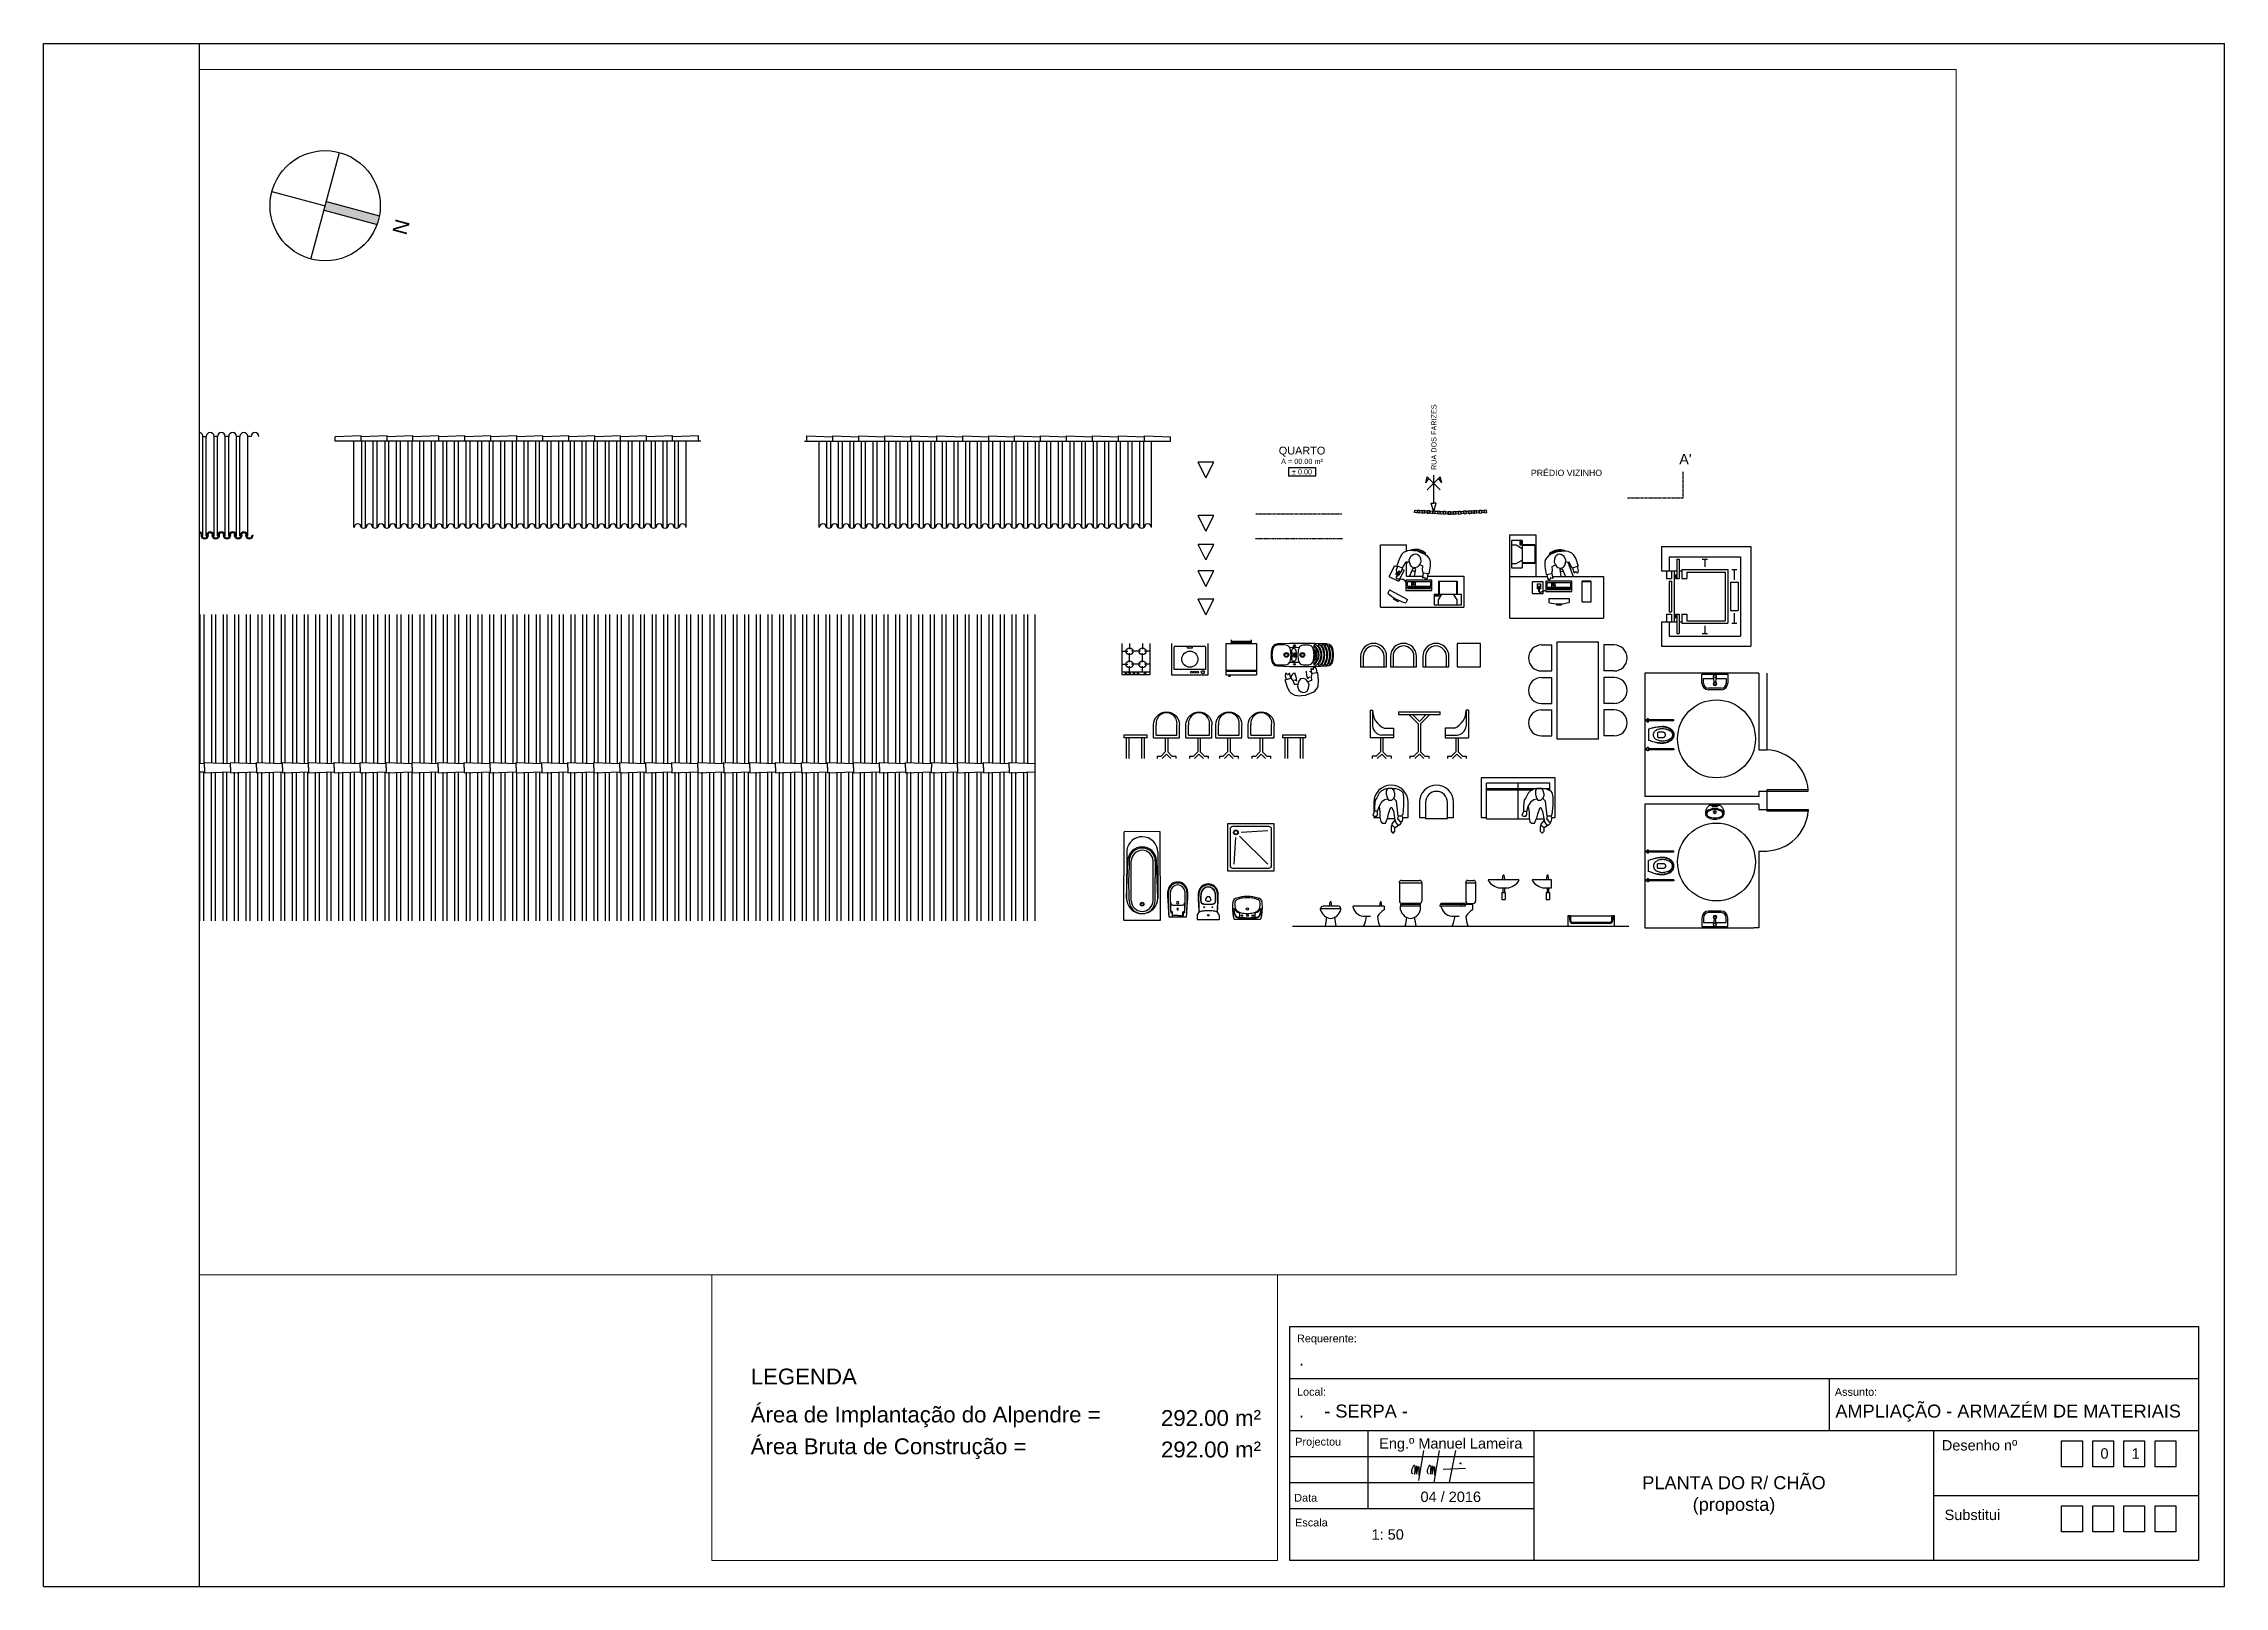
# Paper-space layout 'Layout1' of a CAD drawing. Header units: millimetres. Extents: x 216 to 636, y -60 to 237.
# The model-space entities are those that its viewports show. They can reach past a viewport. Long polylines and large blocks are cut down to what shows.
import ezdxf

# ---------------------------------------------------------------- set-up
doc = ezdxf.new("R2010")
doc.units = ezdxf.units.MM
doc.linetypes.add('DASHDOT2', pattern=[12.7, 6.35, -3.175, 0, -3.175])
doc.linetypes.add('DASHED2', pattern=[9.525, 6.35, -3.175])
for name, color, linetype in [('Cercadura', 5, 'Continuous'), ('Cobertura', 71, 'Continuous'), ('Cotas', 9, 'Continuous'), ('IS', 201, 'Continuous'), ('Janelas', 171, 'Continuous'), ('mobiliario', 61, 'Continuous'), ('Paredes', 7, 'Continuous'), ('Portas', 151, 'Continuous'), ('Texto', 51, 'Continuous'), ('Vista 1', 1, 'Continuous'), ('Vista 2', 2, 'Continuous'), ('Vista 3', 8, 'Continuous')]:
    doc.layers.add(name, color=color, linetype=linetype)
doc.styles.get("Standard").update_dxf_attribs({"font": 'arial.ttf'})

psp = doc.layouts.get("Layout1")

# ---------------------------------------------------------------- texts
at = {"layer": 'Texto'}
psp.add_text('N', height=2.8, rotation=255, dxfattribs=at).set_placement((283.37, 203.11))
for s, height, p in [('Requerente:', 1.5, (456.89, -13.34)), ('Local:', 1.5, (456.89, -23.62)), ('Assunto:', 1.5, (560.48, -23.64)), ('Projectou', 1.5, (456.55, -33.22)), ('Desenho nº', 2, (581.09, -34.17)), ('Data', 1.5, (456.36, -44.02)), ('Substitui', 2, (581.62, -47.56)), ('Escala', 1.5, (456.53, -48.79)), ('1: 50', 2, (471.26, -51.34))]:
    psp.add_text(s, height=height, dxfattribs=at).set_placement(p)
for s, insert, char_height, width, attachment_point in [('.', (457.3, -15.33), 2.5, 71.1468, 1), ('AMPLIAÇÃO - ARMAZÉM DE MATERIAIS', (560.59, -25.33), 2.5, 71.1468, 1), ('.    - SERPA -', (457.3, -25.33), 2.5, 93.1221, 1), ('Eng.º Manuel Lameira', (486.51, -33.1), 2, 31.88, 5), ('0', (611.64, -33.74), 2, 4, 1), ('1', (617.64, -33.74), 2, 4, 1), ('04 / 2016', (486.51, -43.1), 2, 31.88, 5), ('PLANTA DO R/ CHÃO\\P(proposta)', (541.06, -42.83), 2.5, 76.8909, 5)]:
    psp.add_mtext(s, dxfattribs=dict(at, insert=insert, char_height=char_height, width=width, attachment_point=attachment_point))

msp = doc.modelspace()

# ---------------------------------------------------------------- texts
at = {"layer": 'Cotas', "insert": (3664.543, 1976.721), "char_height": 0.1, "width": 0.52118, "attachment_point": 5}
msp.add_mtext('%%P 0.00', dxfattribs=at)
at = {"layer": 'Texto', "insert": (3667.033, 1976.755), "char_height": 0.1, "width": 1.7891, "attachment_point": 1, "rotation": 90}
msp.add_mtext('RUA DOS FARIZES', dxfattribs=at)
at = {"layer": 'Texto'}
for s, insert, char_height, width, attachment_point in [('QUARTO', (3664.544, 1977.109), 0.15, 1.7891, 5), ('A = 00.00 m²', (3664.543, 1976.921), 0.1, 1.26909, 5), ("A'", (3671.808, 1977.063), 0.2, 1.7891, 1), ('PRÉDIO VIZINHO', (3668.953, 1976.761), 0.12, 1.7891, 1), ('LEGENDA ', (3678.435, 1971.121), 0.25, 3.87351, 1), ('\\pt0.5;Área de Implantação do Alpendre =', (3678.435, 1970.524), 0.25, 5.91206, 1), ('292.00 m²', (3686.46, 1970.469), 0.25, 2.0092, 3), ('Área Bruta de Construção =', (3678.435, 1970.024), 0.25, 4.64557, 1), ('292.00 m²', (3686.46, 1969.974), 0.25, 2.0092, 3)]:
    msp.add_mtext(s, dxfattribs=dict(at, insert=insert, char_height=char_height, width=width, attachment_point=attachment_point))

# ---------------------------------------------------------------- linework, layer by layer
at = {"layer": 'Cobertura'}
for p, q in [((3643.159, 1977.401), (3643.225, 1977.401)), ((3643.159, 1975.489), (3643.159, 1977.401)), ((3643.225, 1975.489), (3643.225, 1977.401)), ((3643.375, 1977.401), (3643.44, 1977.401)), ((3643.375, 1975.489), (3643.375, 1977.401)), ((3643.44, 1975.489), (3643.44, 1977.401)), ((3643.656, 1977.401), (3643.59, 1977.401)), ((3643.59, 1975.489), (3643.59, 1977.401)), ((3643.656, 1975.489), (3643.656, 1977.401)), ((3643.872, 1977.401), (3643.806, 1977.401)), ((3643.806, 1975.489), (3643.806, 1977.401)), ((3643.872, 1975.489), (3643.872, 1977.401)), ((3644.088, 1977.401), (3644.022, 1977.401)), ((3644.022, 1975.489), (3644.022, 1977.401)), ((3644.088, 1975.489), (3644.088, 1977.401)), ((3644.304, 1977.401), (3644.238, 1977.401)), ((3644.238, 1975.489), (3644.238, 1977.401)), ((3646.421, 1977.412), (3645.921, 1977.392)), ((3645.921, 1977.312), (3645.921, 1977.392)), ((3652.967, 1977.312), (3645.921, 1977.312)), ((3646.285, 1975.65), (3646.285, 1977.312)), ((3646.421, 1977.312), (3646.421, 1977.412)), ((3646.921, 1977.412), (3646.421, 1977.392)), ((3646.434, 1975.65), (3646.434, 1977.312)), ((3646.509, 1975.65), (3646.509, 1977.312)), ((3646.657, 1975.65), (3646.657, 1977.312)), ((3646.732, 1975.65), (3646.732, 1977.312)), ((3646.883, 1975.65), (3646.883, 1977.312)), ((3647.421, 1977.412), (3646.921, 1977.392)), ((3646.921, 1977.312), (3646.921, 1977.412)), ((3646.958, 1975.65), (3646.958, 1977.312)), ((3647.107, 1975.65), (3647.107, 1977.312)), ((3647.182, 1975.65), (3647.182, 1977.312)), ((3647.33, 1975.65), (3647.33, 1977.312)), ((3647.405, 1975.65), (3647.405, 1977.312)), ((3647.421, 1977.312), (3647.421, 1977.412)), ((3647.921, 1977.412), (3647.421, 1977.392)), ((3647.553, 1975.65), (3647.553, 1977.312)), ((3647.628, 1975.65), (3647.628, 1977.312)), ((3647.776, 1975.65), (3647.776, 1977.312)), ((3647.851, 1975.65), (3647.851, 1977.312)), ((3648.421, 1977.412), (3647.921, 1977.392)), ((3647.921, 1977.312), (3647.921, 1977.412)), ((3648, 1975.65), (3648, 1977.312)), ((3648.075, 1975.65), (3648.075, 1977.312)), ((3648.223, 1975.65), (3648.223, 1977.312)), ((3648.298, 1975.65), (3648.298, 1977.312)), ((3648.921, 1977.412), (3648.421, 1977.392)), ((3648.421, 1977.312), (3648.421, 1977.412)), ((3648.446, 1975.65), (3648.446, 1977.312)), ((3648.521, 1975.65), (3648.521, 1977.312)), ((3648.67, 1975.65), (3648.67, 1977.312)), ((3648.745, 1975.65), (3648.745, 1977.312)), ((3648.893, 1975.65), (3648.893, 1977.312)), ((3649.421, 1977.412), (3648.921, 1977.392)), ((3648.921, 1977.312), (3648.921, 1977.412)), ((3648.968, 1975.65), (3648.968, 1977.312)), ((3649.116, 1975.65), (3649.116, 1977.312)), ((3649.191, 1975.65), (3649.191, 1977.312)), ((3649.339, 1975.65), (3649.339, 1977.312)), ((3649.414, 1975.65), (3649.414, 1977.312)), ((3649.421, 1977.312), (3649.421, 1977.412)), ((3649.921, 1977.412), (3649.421, 1977.392)), ((3649.563, 1975.65), (3649.563, 1977.312)), ((3649.638, 1975.65), (3649.638, 1977.312)), ((3649.786, 1975.65), (3649.786, 1977.312)), ((3649.861, 1975.65), (3649.861, 1977.312)), ((3649.921, 1977.312), (3649.921, 1977.412)), ((3650.421, 1977.412), (3649.921, 1977.392)), ((3650.009, 1975.65), (3650.009, 1977.312)), ((3650.084, 1975.65), (3650.084, 1977.312)), ((3650.232, 1975.65), (3650.232, 1977.312)), ((3650.307, 1975.65), (3650.307, 1977.312)), ((3650.921, 1977.412), (3650.421, 1977.392)), ((3650.421, 1977.312), (3650.421, 1977.412)), ((3650.456, 1975.65), (3650.456, 1977.312)), ((3650.531, 1975.65), (3650.531, 1977.312)), ((3650.679, 1975.65), (3650.679, 1977.312)), ((3650.754, 1975.65), (3650.754, 1977.312)), ((3650.902, 1975.65), (3650.902, 1977.312)), ((3651.421, 1977.412), (3650.921, 1977.392)), ((3650.921, 1977.312), (3650.921, 1977.412)), ((3650.977, 1975.65), (3650.977, 1977.312)), ((3651.126, 1975.65), (3651.126, 1977.312)), ((3651.201, 1975.65), (3651.201, 1977.312)), ((3651.346, 1975.65), (3651.346, 1977.312)), ((3651.421, 1977.312), (3651.421, 1977.412)), ((3651.921, 1977.412), (3651.421, 1977.392)), ((3651.421, 1975.65), (3651.421, 1977.312)), ((3651.569, 1975.65), (3651.569, 1977.312)), ((3651.644, 1975.65), (3651.644, 1977.312)), ((3651.792, 1975.65), (3651.792, 1977.312)), ((3651.867, 1975.65), (3651.867, 1977.312)), ((3652.421, 1977.412), (3651.921, 1977.392)), ((3651.921, 1977.312), (3651.921, 1977.412)), ((3652.016, 1975.65), (3652.016, 1977.312)), ((3652.091, 1975.65), (3652.091, 1977.312)), ((3652.239, 1975.65), (3652.239, 1977.312)), ((3652.314, 1975.65), (3652.314, 1977.312)), ((3652.921, 1977.412), (3652.421, 1977.392)), ((3652.421, 1977.312), (3652.421, 1977.412)), ((3652.462, 1975.65), (3652.462, 1977.312)), ((3652.537, 1975.65), (3652.537, 1977.312)), ((3652.685, 1975.65), (3652.685, 1977.312)), ((3652.921, 1977.312), (3652.921, 1977.412)), ((3654.962, 1977.312), (3662.009, 1977.312)), ((3655.009, 1977.412), (3655.509, 1977.392)), ((3655.009, 1977.312), (3655.009, 1977.412)), ((3655.244, 1975.65), (3655.244, 1977.312)), ((3655.392, 1975.65), (3655.392, 1977.312)), ((3655.467, 1975.65), (3655.467, 1977.312)), ((3655.509, 1977.412), (3656.009, 1977.392)), ((3655.509, 1977.312), (3655.509, 1977.412)), ((3655.616, 1975.65), (3655.616, 1977.312)), ((3655.691, 1975.65), (3655.691, 1977.312)), ((3655.839, 1975.65), (3655.839, 1977.312)), ((3655.914, 1975.65), (3655.914, 1977.312)), ((3656.009, 1977.412), (3656.509, 1977.392)), ((3656.009, 1977.312), (3656.009, 1977.412)), ((3656.062, 1975.65), (3656.062, 1977.312)), ((3656.137, 1975.65), (3656.137, 1977.312)), ((3656.286, 1975.65), (3656.286, 1977.312)), ((3656.361, 1975.65), (3656.361, 1977.312)), ((3656.509, 1977.312), (3656.509, 1977.412)), ((3656.509, 1977.412), (3657.009, 1977.392)), ((3656.509, 1975.65), (3656.509, 1977.312)), ((3656.584, 1975.65), (3656.584, 1977.312)), ((3656.729, 1975.65), (3656.729, 1977.312)), ((3656.804, 1975.65), (3656.804, 1977.312)), ((3656.952, 1975.65), (3656.952, 1977.312)), ((3657.009, 1977.412), (3657.509, 1977.392)), ((3657.009, 1977.312), (3657.009, 1977.412)), ((3657.027, 1975.65), (3657.027, 1977.312)), ((3657.176, 1975.65), (3657.176, 1977.312)), ((3657.251, 1975.65), (3657.251, 1977.312)), ((3657.399, 1975.65), (3657.399, 1977.312)), ((3657.474, 1975.65), (3657.474, 1977.312)), ((3657.509, 1977.312), (3657.509, 1977.412)), ((3657.509, 1977.412), (3658.009, 1977.392)), ((3657.622, 1975.65), (3657.622, 1977.312)), ((3657.697, 1975.65), (3657.697, 1977.312)), ((3657.845, 1975.65), (3657.845, 1977.312)), ((3657.92, 1975.65), (3657.92, 1977.312)), ((3658.009, 1977.312), (3658.009, 1977.412)), ((3658.009, 1977.412), (3658.509, 1977.392)), ((3658.069, 1975.65), (3658.069, 1977.312)), ((3658.144, 1975.65), (3658.144, 1977.312)), ((3658.292, 1975.65), (3658.292, 1977.312)), ((3658.367, 1975.65), (3658.367, 1977.312)), ((3658.509, 1977.412), (3659.009, 1977.392)), ((3658.509, 1977.312), (3658.509, 1977.412)), ((3658.515, 1975.65), (3658.515, 1977.312)), ((3658.59, 1975.65), (3658.59, 1977.312)), ((3658.739, 1975.65), (3658.739, 1977.312)), ((3658.814, 1975.65), (3658.814, 1977.312)), ((3658.962, 1975.65), (3658.962, 1977.312)), ((3659.009, 1977.312), (3659.009, 1977.412)), ((3659.009, 1977.412), (3659.509, 1977.392)), ((3659.037, 1975.65), (3659.037, 1977.312)), ((3659.185, 1975.65), (3659.185, 1977.312)), ((3659.26, 1975.65), (3659.26, 1977.312)), ((3659.408, 1975.65), (3659.408, 1977.312)), ((3659.483, 1975.65), (3659.483, 1977.312)), ((3659.483, 1975.65), (3659.483, 1977.312)), ((3659.509, 1977.412), (3660.009, 1977.392)), ((3659.509, 1977.312), (3659.509, 1977.412)), ((3659.632, 1975.65), (3659.632, 1977.312)), ((3659.707, 1975.65), (3659.707, 1977.312)), ((3659.855, 1975.65), (3659.855, 1977.312)), ((3659.93, 1975.65), (3659.93, 1977.312)), ((3660.009, 1977.312), (3660.009, 1977.412)), ((3660.009, 1977.412), (3660.509, 1977.392)), ((3660.078, 1975.65), (3660.078, 1977.312)), ((3660.153, 1975.65), (3660.153, 1977.312)), ((3660.301, 1975.65), (3660.301, 1977.312)), ((3660.376, 1975.65), (3660.376, 1977.312)), ((3660.509, 1977.412), (3661.009, 1977.392)), ((3660.509, 1977.312), (3660.509, 1977.412)), ((3660.525, 1975.65), (3660.525, 1977.312)), ((3660.6, 1975.65), (3660.6, 1977.312)), ((3660.748, 1975.65), (3660.748, 1977.312)), ((3660.823, 1975.65), (3660.823, 1977.312)), ((3660.971, 1975.65), (3660.971, 1977.312)), ((3661.009, 1977.312), (3661.009, 1977.412)), ((3661.009, 1977.412), (3661.509, 1977.392)), ((3661.046, 1975.65), (3661.046, 1977.312)), ((3661.198, 1975.65), (3661.198, 1977.312)), ((3661.273, 1975.65), (3661.273, 1977.312)), ((3661.421, 1975.65), (3661.421, 1977.312)), ((3661.496, 1975.65), (3661.496, 1977.312)), ((3661.509, 1977.412), (3662.009, 1977.392)), ((3661.509, 1977.312), (3661.509, 1977.412)), ((3661.644, 1975.65), (3661.644, 1977.312)), ((3662.009, 1977.312), (3662.009, 1977.392)), ((3643.247, 1975.504), (3643.267, 1975.504)), ((3643.333, 1975.504), (3643.353, 1975.504)), ((3643.463, 1975.504), (3643.483, 1975.504)), ((3643.568, 1975.504), (3643.548, 1975.504)), ((3643.698, 1975.504), (3643.678, 1975.504)), ((3643.784, 1975.504), (3643.764, 1975.504)), ((3643.914, 1975.504), (3643.894, 1975.504)), ((3643.98, 1975.504), (3644, 1975.504)), ((3644.11, 1975.504), (3644.13, 1975.504)), ((3644.196, 1975.504), (3644.216, 1975.504)), ((3644.326, 1975.504), (3644.346, 1975.504)), ((3643.159, 1975.489), (3643.139, 1975.489)), ((3643.245, 1975.489), (3643.225, 1975.489)), ((3643.375, 1975.489), (3643.355, 1975.489)), ((3643.46, 1975.489), (3643.44, 1975.489)), ((3643.57, 1975.489), (3643.59, 1975.489)), ((3643.656, 1975.489), (3643.676, 1975.489)), ((3643.786, 1975.489), (3643.806, 1975.489)), ((3643.872, 1975.489), (3643.892, 1975.489)), ((3644.022, 1975.489), (3644.002, 1975.489)), ((3644.108, 1975.489), (3644.088, 1975.489)), ((3644.238, 1975.489), (3644.218, 1975.489)), ((3643.166, 1973.976), (3643.166, 1971.116)), ((3643.317, 1973.976), (3643.317, 1971.116)), ((3643.392, 1973.976), (3643.392, 1971.116)), ((3643.541, 1973.976), (3643.541, 1971.116)), ((3643.616, 1973.976), (3643.616, 1971.116)), ((3643.764, 1973.976), (3643.764, 1971.116)), ((3643.839, 1973.976), (3643.839, 1971.116)), ((3643.987, 1973.976), (3643.987, 1971.116)), ((3644.062, 1973.976), (3644.062, 1971.116)), ((3644.21, 1973.976), (3644.21, 1971.116)), ((3644.285, 1973.976), (3644.285, 1971.116)), ((3644.434, 1973.976), (3644.434, 1971.116)), ((3644.509, 1973.976), (3644.509, 1971.116)), ((3644.657, 1973.976), (3644.657, 1971.116)), ((3644.732, 1973.976), (3644.732, 1971.116)), ((3644.88, 1973.976), (3644.88, 1971.116)), ((3644.955, 1973.976), (3644.955, 1971.116)), ((3645.104, 1973.976), (3645.104, 1971.116)), ((3645.179, 1973.976), (3645.179, 1971.116)), ((3645.327, 1973.976), (3645.327, 1971.116)), ((3645.399, 1973.976), (3645.399, 1971.116)), ((3645.547, 1973.976), (3645.547, 1971.116)), ((3645.622, 1973.976), (3645.622, 1971.116)), ((3645.77, 1973.976), (3645.77, 1971.116)), ((3645.845, 1973.976), (3645.845, 1971.116)), ((3645.994, 1973.976), (3645.994, 1971.116)), ((3646.069, 1973.976), (3646.069, 1971.116)), ((3646.217, 1973.976), (3646.217, 1971.116)), ((3646.292, 1973.976), (3646.292, 1971.116)), ((3646.44, 1973.976), (3646.44, 1971.116)), ((3646.515, 1973.976), (3646.515, 1971.116)), ((3646.663, 1973.976), (3646.663, 1971.116)), ((3646.738, 1973.976), (3646.738, 1971.116)), ((3646.887, 1973.976), (3646.887, 1971.116)), ((3646.962, 1973.976), (3646.962, 1971.116)), ((3647.11, 1973.976), (3647.11, 1971.116)), ((3647.185, 1973.976), (3647.185, 1971.116)), ((3647.333, 1973.976), (3647.333, 1971.116)), ((3647.408, 1973.976), (3647.408, 1971.116)), ((3647.556, 1973.976), (3647.556, 1971.116)), ((3647.631, 1973.976), (3647.631, 1971.116)), ((3647.78, 1973.976), (3647.78, 1971.116)), ((3647.855, 1973.976), (3647.855, 1971.116)), ((3648.003, 1973.976), (3648.003, 1971.116)), ((3648.078, 1973.976), (3648.078, 1971.116)), ((3648.226, 1973.976), (3648.226, 1971.116)), ((3648.301, 1973.976), (3648.301, 1971.116)), ((3648.45, 1973.976), (3648.45, 1971.116)), ((3648.525, 1973.976), (3648.525, 1971.116)), ((3648.673, 1973.976), (3648.673, 1971.116)), ((3648.748, 1973.976), (3648.748, 1971.116)), ((3648.896, 1973.976), (3648.896, 1971.116)), ((3648.971, 1973.976), (3648.971, 1971.116)), ((3649.119, 1973.976), (3649.119, 1971.116)), ((3649.194, 1973.976), (3649.194, 1971.116)), ((3649.346, 1973.976), (3649.346, 1971.116)), ((3649.421, 1973.976), (3649.421, 1971.116)), ((3649.569, 1973.976), (3649.569, 1971.116)), ((3649.644, 1973.976), (3649.644, 1971.116)), ((3649.792, 1973.976), (3649.792, 1971.116)), ((3649.867, 1973.976), (3649.867, 1971.116)), ((3650.016, 1973.976), (3650.016, 1971.116)), ((3650.091, 1973.976), (3650.091, 1971.116)), ((3650.239, 1973.976), (3650.239, 1971.116)), ((3650.314, 1973.976), (3650.314, 1971.116)), ((3650.462, 1973.976), (3650.462, 1971.116)), ((3650.537, 1973.976), (3650.537, 1971.116)), ((3650.685, 1973.976), (3650.685, 1971.116)), ((3650.76, 1973.976), (3650.76, 1971.116)), ((3650.909, 1973.976), (3650.909, 1971.116)), ((3650.984, 1973.976), (3650.984, 1971.116)), ((3651.132, 1973.976), (3651.132, 1971.116)), ((3651.207, 1973.976), (3651.207, 1971.116)), ((3651.355, 1973.976), (3651.355, 1971.116)), ((3651.43, 1973.976), (3651.43, 1971.116)), ((3651.579, 1973.976), (3651.579, 1971.116)), ((3651.654, 1973.976), (3651.654, 1971.116)), ((3651.802, 1973.976), (3651.802, 1971.116)), ((3651.877, 1973.976), (3651.877, 1971.116)), ((3652.025, 1973.976), (3652.025, 1971.116)), ((3652.1, 1973.976), (3652.1, 1971.116)), ((3652.248, 1973.976), (3652.248, 1971.116)), ((3652.32, 1973.976), (3652.32, 1971.116)), ((3652.469, 1973.976), (3652.469, 1971.116)), ((3652.544, 1973.976), (3652.544, 1971.116)), ((3652.692, 1973.976), (3652.692, 1971.116)), ((3652.767, 1973.976), (3652.767, 1971.116)), ((3652.915, 1973.976), (3652.915, 1971.116)), ((3652.99, 1973.976), (3652.99, 1971.116)), ((3653.138, 1973.976), (3653.138, 1971.116)), ((3653.213, 1973.976), (3653.213, 1971.116)), ((3653.362, 1973.976), (3653.362, 1971.116)), ((3653.437, 1973.976), (3653.437, 1971.116)), ((3653.585, 1973.976), (3653.585, 1971.116)), ((3653.66, 1973.976), (3653.66, 1971.116)), ((3653.808, 1973.976), (3653.808, 1971.116)), ((3653.883, 1973.976), (3653.883, 1971.116)), ((3654.031, 1973.976), (3654.031, 1971.116)), ((3654.106, 1973.976), (3654.106, 1971.116)), ((3654.255, 1973.976), (3654.255, 1971.116)), ((3654.33, 1973.976), (3654.33, 1971.116)), ((3654.478, 1973.976), (3654.478, 1971.116)), ((3654.553, 1973.976), (3654.553, 1971.116)), ((3654.701, 1973.976), (3654.701, 1971.116)), ((3654.776, 1973.976), (3654.776, 1971.116)), ((3654.925, 1973.976), (3654.925, 1971.116)), ((3655, 1973.976), (3655, 1971.116)), ((3655.148, 1973.976), (3655.148, 1971.116)), ((3655.223, 1973.976), (3655.223, 1971.116)), ((3655.371, 1973.976), (3655.371, 1971.116)), ((3655.446, 1973.976), (3655.446, 1971.116)), ((3655.594, 1973.976), (3655.594, 1971.116)), ((3655.669, 1973.976), (3655.669, 1971.116)), ((3655.818, 1973.976), (3655.818, 1971.116)), ((3655.893, 1973.976), (3655.893, 1971.116)), ((3656.041, 1973.976), (3656.041, 1971.116)), ((3656.116, 1973.976), (3656.116, 1971.116)), ((3656.267, 1973.976), (3656.267, 1971.116)), ((3656.342, 1973.976), (3656.342, 1971.116)), ((3656.491, 1973.976), (3656.491, 1971.116)), ((3656.566, 1973.976), (3656.566, 1971.116)), ((3656.714, 1973.976), (3656.714, 1971.116)), ((3656.789, 1973.976), (3656.789, 1971.116)), ((3656.937, 1973.976), (3656.937, 1971.116)), ((3657.012, 1973.976), (3657.012, 1971.116)), ((3657.16, 1973.976), (3657.16, 1971.116)), ((3657.235, 1973.976), (3657.235, 1971.116)), ((3657.384, 1973.976), (3657.384, 1971.116)), ((3657.459, 1973.976), (3657.459, 1971.116)), ((3657.607, 1973.976), (3657.607, 1971.116)), ((3657.682, 1973.976), (3657.682, 1971.116)), ((3657.83, 1973.976), (3657.83, 1971.116)), ((3657.905, 1973.976), (3657.905, 1971.116)), ((3658.053, 1973.976), (3658.053, 1971.116)), ((3658.128, 1973.976), (3658.128, 1971.116)), ((3658.286, 1973.976), (3658.286, 1971.116)), ((3658.361, 1973.976), (3658.361, 1971.116)), ((3658.51, 1973.976), (3658.51, 1971.116)), ((3658.585, 1973.976), (3658.585, 1971.116)), ((3658.733, 1973.976), (3658.733, 1971.116)), ((3658.808, 1973.976), (3658.808, 1971.116)), ((3658.956, 1973.976), (3658.956, 1971.116)), ((3659.031, 1973.976), (3659.031, 1971.116)), ((3659.183, 1973.976), (3659.183, 1971.116)), ((3659.258, 1973.976), (3659.258, 1971.116)), ((3659.406, 1971.027), (3659.406, 1973.976)), ((3642.906, 1971.127), (3643.406, 1971.107)), ((3643.406, 1971.127), (3643.906, 1971.107)), ((3643.406, 1971.027), (3643.406, 1971.127)), ((3643.906, 1971.127), (3644.406, 1971.107)), ((3643.906, 1971.027), (3643.906, 1971.127)), ((3644.406, 1971.127), (3644.906, 1971.107)), ((3644.406, 1971.027), (3644.406, 1971.127)), ((3644.906, 1971.127), (3645.406, 1971.107)), ((3644.906, 1971.027), (3644.906, 1971.127)), ((3645.406, 1971.127), (3645.906, 1971.107)), ((3645.406, 1971.027), (3645.406, 1971.127)), ((3645.906, 1971.027), (3645.906, 1971.127)), ((3645.906, 1971.127), (3646.406, 1971.107)), ((3646.406, 1971.027), (3646.406, 1971.127)), ((3646.406, 1971.127), (3646.906, 1971.107)), ((3646.906, 1971.127), (3647.406, 1971.107)), ((3646.906, 1971.027), (3646.906, 1971.127)), ((3647.406, 1971.127), (3647.906, 1971.107)), ((3647.406, 1971.027), (3647.406, 1971.127)), ((3647.906, 1971.027), (3647.906, 1971.127)), ((3647.906, 1971.127), (3648.406, 1971.107)), ((3648.406, 1971.027), (3648.406, 1971.127)), ((3648.406, 1971.127), (3648.906, 1971.107)), ((3648.906, 1971.127), (3649.406, 1971.107)), ((3648.906, 1971.027), (3648.906, 1971.127)), ((3649.406, 1971.127), (3649.906, 1971.107)), ((3649.406, 1971.027), (3649.406, 1971.127)), ((3649.906, 1971.027), (3649.906, 1971.127)), ((3649.906, 1971.127), (3650.406, 1971.107)), ((3650.406, 1971.127), (3650.906, 1971.107)), ((3650.406, 1971.027), (3650.406, 1971.127)), ((3650.906, 1971.127), (3651.406, 1971.107)), ((3650.906, 1971.027), (3650.906, 1971.127)), ((3651.406, 1971.127), (3651.906, 1971.107)), ((3651.406, 1971.027), (3651.406, 1971.127)), ((3651.906, 1971.127), (3652.406, 1971.107)), ((3651.906, 1971.027), (3651.906, 1971.127)), ((3652.406, 1971.027), (3652.406, 1971.127)), ((3652.406, 1971.127), (3652.906, 1971.107)), ((3652.906, 1971.027), (3652.906, 1971.127)), ((3652.906, 1971.127), (3653.406, 1971.107)), ((3653.406, 1971.127), (3653.906, 1971.107)), ((3653.406, 1971.027), (3653.406, 1971.127)), ((3653.906, 1971.127), (3654.406, 1971.107)), ((3653.906, 1971.027), (3653.906, 1971.127)), ((3654.406, 1971.027), (3654.406, 1971.127)), ((3654.406, 1971.127), (3654.906, 1971.107)), ((3654.906, 1971.027), (3654.906, 1971.127)), ((3654.906, 1971.127), (3655.406, 1971.107)), ((3655.406, 1971.127), (3655.906, 1971.107)), ((3655.406, 1971.027), (3655.406, 1971.127)), ((3655.906, 1971.127), (3656.406, 1971.107)), ((3655.906, 1971.027), (3655.906, 1971.127)), ((3656.406, 1971.127), (3656.906, 1971.107)), ((3656.406, 1971.027), (3656.406, 1971.127)), ((3656.906, 1971.027), (3656.906, 1971.127)), ((3656.906, 1971.127), (3657.406, 1971.107)), ((3657.406, 1971.127), (3657.906, 1971.107)), ((3657.406, 1971.127), (3657.406, 1971.027)), ((3657.906, 1971.127), (3658.406, 1971.107)), ((3657.906, 1971.027), (3657.906, 1971.127)), ((3658.406, 1971.027), (3658.406, 1971.127)), ((3658.406, 1971.127), (3658.906, 1971.107)), ((3658.906, 1971.127), (3659.406, 1971.107)), ((3658.906, 1971.027), (3658.906, 1971.127)), ((3642.906, 1970.926), (3643.406, 1970.946)), ((3643.166, 1968.077), (3643.166, 1970.937)), ((3643.317, 1968.077), (3643.317, 1970.937)), ((3643.392, 1968.077), (3643.392, 1970.937)), ((3643.406, 1971.026), (3643.406, 1970.926)), ((3643.406, 1970.926), (3643.906, 1970.946)), ((3643.541, 1968.077), (3643.541, 1970.937)), ((3643.616, 1968.077), (3643.616, 1970.937)), ((3643.764, 1968.077), (3643.764, 1970.937)), ((3643.839, 1968.077), (3643.839, 1970.937)), ((3643.906, 1971.026), (3643.906, 1970.926)), ((3643.906, 1970.926), (3644.406, 1970.946)), ((3643.987, 1968.077), (3643.987, 1970.937)), ((3644.062, 1968.077), (3644.062, 1970.937)), ((3644.21, 1968.077), (3644.21, 1970.937)), ((3644.285, 1968.077), (3644.285, 1970.937)), ((3644.406, 1971.026), (3644.406, 1970.926)), ((3644.406, 1970.926), (3644.906, 1970.946)), ((3644.434, 1968.077), (3644.434, 1970.937)), ((3644.509, 1968.077), (3644.509, 1970.937)), ((3644.657, 1968.077), (3644.657, 1970.937)), ((3644.732, 1968.077), (3644.732, 1970.937)), ((3644.88, 1968.077), (3644.88, 1970.937)), ((3644.906, 1971.026), (3644.906, 1970.926)), ((3644.906, 1970.926), (3645.406, 1970.946)), ((3644.955, 1968.077), (3644.955, 1970.937)), ((3645.104, 1968.077), (3645.104, 1970.937)), ((3645.179, 1968.077), (3645.179, 1970.937)), ((3645.327, 1968.077), (3645.327, 1970.937)), ((3645.399, 1968.077), (3645.399, 1970.937)), ((3645.406, 1971.026), (3645.406, 1970.926)), ((3645.406, 1970.926), (3645.906, 1970.946)), ((3645.547, 1968.077), (3645.547, 1970.937)), ((3645.622, 1968.077), (3645.622, 1970.937)), ((3645.77, 1968.077), (3645.77, 1970.937)), ((3645.845, 1968.077), (3645.845, 1970.937)), ((3645.906, 1971.026), (3645.906, 1970.926)), ((3645.906, 1970.926), (3646.406, 1970.946)), ((3645.994, 1968.077), (3645.994, 1970.937)), ((3646.069, 1968.077), (3646.069, 1970.937)), ((3646.217, 1968.077), (3646.217, 1970.937)), ((3646.292, 1968.077), (3646.292, 1970.937)), ((3646.406, 1971.026), (3646.406, 1970.926)), ((3646.406, 1970.926), (3646.906, 1970.946)), ((3646.44, 1968.077), (3646.44, 1970.937)), ((3646.515, 1968.077), (3646.515, 1970.937)), ((3646.663, 1968.077), (3646.663, 1970.937)), ((3646.738, 1968.077), (3646.738, 1970.937)), ((3646.887, 1968.077), (3646.887, 1970.937)), ((3646.906, 1971.026), (3646.906, 1970.926)), ((3646.906, 1970.926), (3647.406, 1970.946)), ((3646.962, 1968.077), (3646.962, 1970.937)), ((3647.11, 1968.077), (3647.11, 1970.937)), ((3647.185, 1968.077), (3647.185, 1970.937)), ((3647.333, 1968.077), (3647.333, 1970.937)), ((3647.406, 1971.026), (3647.406, 1970.926)), ((3647.406, 1970.926), (3647.906, 1970.946)), ((3647.408, 1968.077), (3647.408, 1970.937)), ((3647.556, 1968.077), (3647.556, 1970.937)), ((3647.631, 1968.077), (3647.631, 1970.937)), ((3647.78, 1968.077), (3647.78, 1970.937)), ((3647.855, 1968.077), (3647.855, 1970.937)), ((3647.906, 1971.026), (3647.906, 1970.926)), ((3647.906, 1970.926), (3648.406, 1970.946)), ((3648.003, 1968.077), (3648.003, 1970.937)), ((3648.078, 1968.077), (3648.078, 1970.937)), ((3648.226, 1968.077), (3648.226, 1970.937)), ((3648.301, 1968.077), (3648.301, 1970.937)), ((3648.406, 1971.026), (3648.406, 1970.926)), ((3648.406, 1970.926), (3648.906, 1970.946)), ((3648.45, 1968.077), (3648.45, 1970.937)), ((3648.525, 1968.077), (3648.525, 1970.937)), ((3648.673, 1968.077), (3648.673, 1970.937)), ((3648.748, 1968.077), (3648.748, 1970.937)), ((3648.896, 1968.077), (3648.896, 1970.937)), ((3648.906, 1971.026), (3648.906, 1970.926)), ((3648.906, 1970.926), (3649.406, 1970.946)), ((3648.971, 1968.077), (3648.971, 1970.937)), ((3649.119, 1968.077), (3649.119, 1970.937)), ((3649.194, 1968.077), (3649.194, 1970.937)), ((3649.346, 1968.077), (3649.346, 1970.937)), ((3649.406, 1971.026), (3649.406, 1970.926)), ((3649.406, 1970.926), (3649.906, 1970.946)), ((3649.421, 1968.077), (3649.421, 1970.937)), ((3649.569, 1968.077), (3649.569, 1970.937)), ((3649.644, 1968.077), (3649.644, 1970.937)), ((3649.792, 1968.077), (3649.792, 1970.937)), ((3649.867, 1968.077), (3649.867, 1970.937)), ((3649.906, 1971.026), (3649.906, 1970.926)), ((3649.906, 1970.926), (3650.406, 1970.946)), ((3650.016, 1968.077), (3650.016, 1970.937)), ((3650.091, 1968.077), (3650.091, 1970.937)), ((3650.239, 1968.077), (3650.239, 1970.937)), ((3650.314, 1968.077), (3650.314, 1970.937)), ((3650.406, 1971.026), (3650.406, 1970.926)), ((3650.406, 1970.926), (3650.906, 1970.946)), ((3650.462, 1968.077), (3650.462, 1970.937)), ((3650.537, 1968.077), (3650.537, 1970.937)), ((3650.685, 1968.077), (3650.685, 1970.937)), ((3650.76, 1968.077), (3650.76, 1970.937)), ((3650.906, 1971.026), (3650.906, 1970.926)), ((3650.906, 1970.926), (3651.406, 1970.946)), ((3650.909, 1968.077), (3650.909, 1970.937)), ((3650.984, 1968.077), (3650.984, 1970.937)), ((3651.132, 1968.077), (3651.132, 1970.937)), ((3651.207, 1968.077), (3651.207, 1970.937)), ((3651.355, 1968.077), (3651.355, 1970.937)), ((3651.406, 1971.026), (3651.406, 1970.926)), ((3651.406, 1970.926), (3651.906, 1970.946)), ((3651.43, 1968.077), (3651.43, 1970.937)), ((3651.579, 1968.077), (3651.579, 1970.937)), ((3651.654, 1968.077), (3651.654, 1970.937)), ((3651.802, 1968.077), (3651.802, 1970.937)), ((3651.877, 1968.077), (3651.877, 1970.937)), ((3651.906, 1971.026), (3651.906, 1970.926)), ((3651.906, 1970.926), (3652.406, 1970.946)), ((3652.025, 1968.077), (3652.025, 1970.937)), ((3652.1, 1968.077), (3652.1, 1970.937)), ((3652.248, 1968.077), (3652.248, 1970.937)), ((3652.32, 1968.077), (3652.32, 1970.937)), ((3652.406, 1971.026), (3652.406, 1970.926)), ((3652.406, 1970.926), (3652.906, 1970.946)), ((3652.469, 1968.077), (3652.469, 1970.937)), ((3652.544, 1968.077), (3652.544, 1970.937)), ((3652.692, 1968.077), (3652.692, 1970.937)), ((3652.767, 1968.077), (3652.767, 1970.937)), ((3652.906, 1971.026), (3652.906, 1970.926)), ((3652.906, 1970.926), (3653.406, 1970.946)), ((3652.915, 1968.077), (3652.915, 1970.937)), ((3652.99, 1968.077), (3652.99, 1970.937)), ((3653.138, 1968.077), (3653.138, 1970.937)), ((3653.213, 1968.077), (3653.213, 1970.937)), ((3653.362, 1968.077), (3653.362, 1970.937)), ((3653.406, 1971.026), (3653.406, 1970.926)), ((3653.406, 1970.926), (3653.906, 1970.946)), ((3653.437, 1968.077), (3653.437, 1970.937)), ((3653.585, 1968.077), (3653.585, 1970.937)), ((3653.66, 1968.077), (3653.66, 1970.937)), ((3653.808, 1968.077), (3653.808, 1970.937)), ((3653.883, 1968.077), (3653.883, 1970.937)), ((3653.906, 1971.026), (3653.906, 1970.926)), ((3653.906, 1970.926), (3654.406, 1970.946)), ((3654.031, 1968.077), (3654.031, 1970.937)), ((3654.106, 1968.077), (3654.106, 1970.937)), ((3654.255, 1968.077), (3654.255, 1970.937)), ((3654.33, 1968.077), (3654.33, 1970.937)), ((3654.406, 1971.026), (3654.406, 1970.926)), ((3654.406, 1970.926), (3654.906, 1970.946)), ((3654.478, 1968.077), (3654.478, 1970.937)), ((3654.553, 1968.077), (3654.553, 1970.937)), ((3654.701, 1968.077), (3654.701, 1970.937)), ((3654.776, 1968.077), (3654.776, 1970.937)), ((3654.906, 1971.026), (3654.906, 1970.926)), ((3654.906, 1970.926), (3655.406, 1970.946)), ((3654.925, 1968.077), (3654.925, 1970.937)), ((3655, 1968.077), (3655, 1970.937)), ((3655.148, 1968.077), (3655.148, 1970.937)), ((3655.223, 1968.077), (3655.223, 1970.937)), ((3655.371, 1968.077), (3655.371, 1970.937)), ((3655.406, 1971.026), (3655.406, 1970.926)), ((3655.406, 1970.926), (3655.906, 1970.946)), ((3655.446, 1968.077), (3655.446, 1970.937)), ((3655.594, 1968.077), (3655.594, 1970.937)), ((3655.669, 1968.077), (3655.669, 1970.937)), ((3655.818, 1968.077), (3655.818, 1970.937)), ((3655.893, 1968.077), (3655.893, 1970.937)), ((3655.906, 1971.026), (3655.906, 1970.926)), ((3655.906, 1970.926), (3656.406, 1970.946)), ((3656.041, 1968.077), (3656.041, 1970.937)), ((3656.116, 1968.077), (3656.116, 1970.937)), ((3656.267, 1968.077), (3656.267, 1970.937)), ((3656.342, 1968.077), (3656.342, 1970.937)), ((3656.406, 1971.026), (3656.406, 1970.926)), ((3656.406, 1970.926), (3656.906, 1970.946)), ((3656.491, 1968.077), (3656.491, 1970.937)), ((3656.566, 1968.077), (3656.566, 1970.937)), ((3656.714, 1968.077), (3656.714, 1970.937)), ((3656.789, 1968.077), (3656.789, 1970.937)), ((3656.906, 1971.026), (3656.906, 1970.926)), ((3656.906, 1970.926), (3657.406, 1970.946)), ((3656.937, 1968.077), (3656.937, 1970.937)), ((3657.012, 1968.077), (3657.012, 1970.937)), ((3657.16, 1968.077), (3657.16, 1970.937)), ((3657.235, 1968.077), (3657.235, 1970.937)), ((3657.384, 1968.077), (3657.384, 1970.937)), ((3657.406, 1970.926), (3657.406, 1971.026)), ((3657.406, 1970.926), (3657.906, 1970.946)), ((3657.459, 1968.077), (3657.459, 1970.937)), ((3657.607, 1968.077), (3657.607, 1970.937)), ((3657.682, 1968.077), (3657.682, 1970.937)), ((3657.83, 1968.077), (3657.83, 1970.937)), ((3657.905, 1968.077), (3657.905, 1970.937)), ((3657.906, 1971.026), (3657.906, 1970.926)), ((3657.906, 1970.926), (3658.406, 1970.946)), ((3658.053, 1968.077), (3658.053, 1970.937)), ((3658.128, 1968.077), (3658.128, 1970.937)), ((3658.286, 1968.077), (3658.286, 1970.937)), ((3658.361, 1968.077), (3658.361, 1970.937)), ((3658.406, 1971.026), (3658.406, 1970.926)), ((3658.406, 1970.926), (3658.906, 1970.946)), ((3658.51, 1968.077), (3658.51, 1970.937)), ((3658.585, 1968.077), (3658.585, 1970.937)), ((3658.733, 1968.077), (3658.733, 1970.937)), ((3658.808, 1968.077), (3658.808, 1970.937)), ((3658.906, 1971.026), (3658.906, 1970.926)), ((3658.906, 1970.926), (3659.406, 1970.946)), ((3658.956, 1968.077), (3658.956, 1970.937)), ((3659.031, 1968.077), (3659.031, 1970.937)), ((3659.183, 1968.077), (3659.183, 1970.937)), ((3659.258, 1968.077), (3659.258, 1970.937)), ((3659.406, 1968.077), (3659.406, 1971.026))]:
    msp.add_line(p, q, dxfattribs=at)
for centre, radius, start, end in [((3643.084, 1977.401), 0.075, 0, 180), ((3643.3, 1977.401), 0.075, 0, 180), ((3643.515, 1977.401), 0.075, 0, 180), ((3643.731, 1977.401), 0.075, 0, 180), ((3643.947, 1977.401), 0.075, 0, 180), ((3644.163, 1977.401), 0.075, 0, 180), ((3644.379, 1977.401), 0.075, 0, 180), ((3643.084, 1975.489), 0.075, 0, 180), ((3643.084, 1975.489), 0.055, 0, 180), ((3643.192, 1975.504), 0.075, 180, 0), ((3643.192, 1975.504), 0.055, 180, 0), ((3643.3, 1975.489), 0.075, 0, 180), ((3643.3, 1975.489), 0.055, 0, 180), ((3643.408, 1975.504), 0.075, 180, 0), ((3643.408, 1975.504), 0.055, 180, 0), ((3643.515, 1975.489), 0.075, 0, 180), ((3643.515, 1975.489), 0.055, 0, 180), ((3643.623, 1975.504), 0.075, 180, 0), ((3643.623, 1975.504), 0.055, 180, 0), ((3643.731, 1975.489), 0.075, 0, 180), ((3643.731, 1975.489), 0.055, 0, 180), ((3643.839, 1975.504), 0.075, 180, 0), ((3643.839, 1975.504), 0.055, 180, 0), ((3643.947, 1975.489), 0.075, 0, 180), ((3643.947, 1975.489), 0.055, 0, 180), ((3644.055, 1975.504), 0.075, 180, 0), ((3644.055, 1975.504), 0.055, 180, 0), ((3644.163, 1975.489), 0.075, 0, 180), ((3644.163, 1975.489), 0.055, 0, 180), ((3644.271, 1975.504), 0.075, 180, 0), ((3644.271, 1975.504), 0.055, 180, 0), ((3646.36, 1975.642), 0.0746, 6.6343, 173.3657), ((3646.471, 1975.714), 0.0746, 186.6343, 353.3657), ((3646.583, 1975.642), 0.0746, 6.6343, 173.3657), ((3646.693, 1975.714), 0.0746, 186.6343, 353.3657), ((3646.806, 1975.642), 0.0746, 6.6343, 173.3657), ((3646.918, 1975.714), 0.0746, 186.6343, 353.3657), ((3647.029, 1975.642), 0.0746, 6.6343, 173.3657), ((3647.14, 1975.714), 0.0746, 186.6343, 353.3657), ((3647.253, 1975.642), 0.0746, 6.6343, 173.3657), ((3647.364, 1975.714), 0.0746, 186.6343, 353.3657), ((3647.476, 1975.642), 0.0746, 6.6343, 173.3657), ((3647.586, 1975.714), 0.0746, 186.6343, 353.3657), ((3647.702, 1975.642), 0.0746, 6.6343, 173.3657), ((3647.814, 1975.714), 0.0746, 186.6343, 353.3657), ((3647.926, 1975.642), 0.0746, 6.6343, 173.3657), ((3648.036, 1975.714), 0.0746, 186.6343, 353.3657), ((3648.149, 1975.642), 0.0746, 6.6343, 173.3657), ((3648.261, 1975.714), 0.0746, 186.6343, 353.3657), ((3648.372, 1975.642), 0.0746, 6.6343, 173.3657), ((3648.483, 1975.714), 0.0746, 186.6343, 353.3657), ((3648.595, 1975.642), 0.0746, 6.6343, 173.3657), ((3648.707, 1975.714), 0.0746, 186.6343, 353.3657), ((3648.819, 1975.642), 0.0746, 6.6343, 173.3657), ((3648.929, 1975.714), 0.0746, 186.6343, 353.3657), ((3649.042, 1975.642), 0.0746, 6.6343, 173.3657), ((3649.154, 1975.714), 0.0746, 186.6343, 353.3657), ((3649.265, 1975.642), 0.0746, 6.6343, 173.3657), ((3649.376, 1975.714), 0.0746, 186.6343, 353.3657), ((3649.489, 1975.642), 0.0746, 6.6343, 173.3657), ((3649.6, 1975.714), 0.0746, 186.6343, 353.3657), ((3649.712, 1975.642), 0.0746, 6.6343, 173.3657), ((3649.822, 1975.714), 0.0746, 186.6343, 353.3657), ((3649.935, 1975.642), 0.0746, 6.6343, 173.3657), ((3650.047, 1975.714), 0.0746, 186.6343, 353.3657), ((3650.158, 1975.642), 0.0746, 6.6343, 173.3657), ((3650.269, 1975.714), 0.0746, 186.6343, 353.3657), ((3650.382, 1975.642), 0.0746, 6.6343, 173.3657), ((3650.493, 1975.714), 0.0746, 186.6343, 353.3657), ((3650.605, 1975.642), 0.0746, 6.6343, 173.3657), ((3650.715, 1975.714), 0.0746, 186.6343, 353.3657), ((3650.828, 1975.642), 0.0746, 6.6343, 173.3657), ((3650.94, 1975.714), 0.0746, 186.6343, 353.3657), ((3651.051, 1975.642), 0.0746, 6.6343, 173.3657), ((3651.162, 1975.714), 0.0746, 186.6343, 353.3657), ((3651.275, 1975.642), 0.0746, 6.6343, 173.3657), ((3651.383, 1975.714), 0.0746, 186.6343, 353.3657), ((3651.495, 1975.642), 0.0746, 6.6343, 173.3657), ((3651.605, 1975.714), 0.0746, 186.6343, 353.3657), ((3651.718, 1975.642), 0.0746, 6.6343, 173.3657), ((3651.83, 1975.714), 0.0746, 186.6343, 353.3657), ((3651.941, 1975.642), 0.0746, 6.6343, 173.3657), ((3652.053, 1975.714), 0.0746, 186.6343, 353.3657), ((3652.165, 1975.642), 0.0746, 6.6343, 173.3657), ((3652.276, 1975.714), 0.0746, 186.6343, 353.3657), ((3652.388, 1975.642), 0.0746, 6.6343, 173.3657), ((3652.498, 1975.714), 0.0746, 186.6343, 353.3657), ((3652.611, 1975.642), 0.0746, 6.6343, 173.3657), ((3655.318, 1975.642), 0.0746, 6.6343, 173.3657), ((3655.431, 1975.714), 0.0746, 186.6343, 353.3657), ((3655.542, 1975.642), 0.0746, 6.6343, 173.3657), ((3655.653, 1975.714), 0.0746, 186.6343, 353.3657), ((3655.765, 1975.642), 0.0746, 6.6343, 173.3657), ((3655.877, 1975.714), 0.0746, 186.6343, 353.3657), ((3655.988, 1975.642), 0.0746, 6.6343, 173.3657), ((3656.1, 1975.714), 0.0746, 186.6343, 353.3657), ((3656.211, 1975.642), 0.0746, 6.6343, 173.3657), ((3656.325, 1975.714), 0.0746, 186.6343, 353.3657), ((3656.435, 1975.642), 0.0746, 6.6343, 173.3657), ((3656.546, 1975.714), 0.0746, 186.6343, 353.3657), ((3656.655, 1975.642), 0.0746, 6.6343, 173.3657), ((3656.767, 1975.714), 0.0746, 186.6343, 353.3657), ((3656.878, 1975.642), 0.0746, 6.6343, 173.3657), ((3656.99, 1975.714), 0.0746, 186.6343, 353.3657), ((3657.101, 1975.642), 0.0746, 6.6343, 173.3657), ((3657.215, 1975.714), 0.0746, 186.6343, 353.3657), ((3657.325, 1975.642), 0.0746, 6.6343, 173.3657), ((3657.436, 1975.714), 0.0746, 186.6343, 353.3657), ((3657.548, 1975.642), 0.0746, 6.6343, 173.3657), ((3657.66, 1975.714), 0.0746, 186.6343, 353.3657), ((3657.771, 1975.642), 0.0746, 6.6343, 173.3657), ((3657.883, 1975.714), 0.0746, 186.6343, 353.3657), ((3657.995, 1975.642), 0.0746, 6.6343, 173.3657), ((3658.108, 1975.714), 0.0746, 186.6343, 353.3657), ((3658.218, 1975.642), 0.0746, 6.6343, 173.3657), ((3658.329, 1975.714), 0.0746, 186.6343, 353.3657), ((3658.441, 1975.642), 0.0746, 6.6343, 173.3657), ((3658.553, 1975.714), 0.0746, 186.6343, 353.3657), ((3658.664, 1975.642), 0.0746, 6.6343, 173.3657), ((3658.776, 1975.714), 0.0746, 186.6343, 353.3657), ((3658.888, 1975.642), 0.0746, 6.6343, 173.3657), ((3659.001, 1975.714), 0.0746, 186.6343, 353.3657), ((3659.111, 1975.642), 0.0746, 6.6343, 173.3657), ((3659.222, 1975.714), 0.0746, 186.6343, 353.3657), ((3659.334, 1975.642), 0.0746, 6.6343, 173.3657), ((3659.447, 1975.714), 0.0746, 186.6343, 353.3657), ((3659.557, 1975.642), 0.0746, 6.6343, 173.3657), ((3659.669, 1975.714), 0.0746, 186.6343, 353.3657), ((3659.781, 1975.642), 0.0746, 6.6343, 173.3657), ((3659.894, 1975.714), 0.0746, 186.6343, 353.3657), ((3660.004, 1975.642), 0.0746, 6.6343, 173.3657), ((3660.116, 1975.714), 0.0746, 186.6343, 353.3657), ((3660.227, 1975.642), 0.0746, 6.6343, 173.3657), ((3660.343, 1975.714), 0.0746, 186.6343, 353.3657), ((3660.454, 1975.642), 0.0746, 6.6343, 173.3657), ((3660.565, 1975.714), 0.0746, 186.6343, 353.3657), ((3660.677, 1975.642), 0.0746, 6.6343, 173.3657), ((3660.789, 1975.714), 0.0746, 186.6343, 353.3657), ((3660.9, 1975.642), 0.0746, 6.6343, 173.3657), ((3661.012, 1975.714), 0.0746, 186.6343, 353.3657), ((3661.123, 1975.642), 0.0746, 6.6343, 173.3657), ((3661.237, 1975.714), 0.0746, 186.6343, 353.3657), ((3661.347, 1975.642), 0.0746, 6.6343, 173.3657), ((3661.458, 1975.714), 0.0746, 186.6343, 353.3657), ((3661.57, 1975.642), 0.0746, 6.6343, 173.3657)]:
    msp.add_arc(centre, radius, start, end, dxfattribs=at)
at = {"layer": 'Cotas'}
for p, q in [((3664.282, 1976.804), (3664.804, 1976.804)), ((3664.282, 1976.804), (3664.282, 1976.638)), ((3664.804, 1976.638), (3664.282, 1976.638)), ((3664.804, 1976.804), (3664.804, 1976.638))]:
    msp.add_line(p, q, dxfattribs=at)
at = {"layer": 'IS'}
for p, q in [((3673.344, 1972.845), (3671.144, 1972.845)), ((3671.144, 1972.845), (3671.144, 1970.47)), ((3672.244, 1972.825), (3672.744, 1972.825)), ((3672.244, 1972.655), (3672.244, 1972.825)), ((3672.274, 1972.745), (3672.472, 1972.745)), ((3672.274, 1972.655), (3672.274, 1972.745)), ((3672.482, 1972.671), (3672.466, 1972.784)), ((3672.52, 1972.789), (3672.51, 1972.673)), ((3672.516, 1972.745), (3672.714, 1972.745)), ((3672.714, 1972.745), (3672.714, 1972.655)), ((3672.744, 1972.825), (3672.744, 1972.655)), ((3673.344, 1972.845), (3673.344, 1971.37)), ((3673.494, 1972.845), (3673.494, 1971.37)), ((3672.614, 1972.555), (3672.374, 1972.555)), ((3672.614, 1972.525), (3672.374, 1972.525)), ((3672.51, 1972.673), (3672.482, 1972.671)), ((3671.194, 1971.944), (3671.164, 1971.944)), ((3671.164, 1971.924), (3671.164, 1971.944)), ((3671.194, 1971.924), (3671.164, 1971.924)), ((3671.214, 1971.964), (3671.194, 1971.964)), ((3671.194, 1971.904), (3671.194, 1971.964)), ((3671.214, 1971.904), (3671.194, 1971.904)), ((3671.214, 1971.904), (3671.214, 1971.964)), ((3671.706, 1971.944), (3671.214, 1971.944)), ((3671.706, 1971.924), (3671.214, 1971.924)), ((3671.214, 1971.766), (3671.214, 1971.549)), ((3671.706, 1971.924), (3671.706, 1971.944)), ((3671.164, 1971.391), (3671.164, 1971.371)), ((3671.194, 1971.391), (3671.164, 1971.391)), ((3671.214, 1971.411), (3671.194, 1971.411)), ((3671.194, 1971.351), (3671.194, 1971.411)), ((3671.214, 1971.411), (3671.214, 1971.351)), ((3671.706, 1971.391), (3671.214, 1971.391)), ((3671.706, 1971.391), (3671.706, 1971.371)), ((3671.194, 1971.371), (3671.164, 1971.371)), ((3671.214, 1971.351), (3671.194, 1971.351)), ((3671.706, 1971.371), (3671.214, 1971.371)), ((3673.344, 1971.37), (3673.494, 1971.37)), ((3673.344, 1970.47), (3671.144, 1970.47)), ((3673.344, 1970.57), (3674.294, 1970.57)), ((3673.344, 1970.57), (3673.344, 1970.47)), ((3674.294, 1970.6), (3673.494, 1970.6)), ((3673.494, 1970.6), (3673.494, 1970.57)), ((3673.494, 1970.57), (3673.494, 1970.22)), ((3674.294, 1970.57), (3674.294, 1970.6)), ((3673.344, 1970.32), (3671.144, 1970.32)), ((3671.144, 1970.32), (3671.144, 1967.945)), ((3673.344, 1970.32), (3673.344, 1970.22)), ((3673.344, 1970.22), (3674.294, 1970.22)), ((3673.494, 1970.22), (3673.494, 1970.19)), ((3674.294, 1970.19), (3673.494, 1970.19)), ((3674.294, 1970.22), (3674.294, 1970.19)), ((3661.113, 1968.089), (3661.119, 1969.792)), ((3661.81, 1969.792), (3661.119, 1969.794)), ((3661.816, 1968.089), (3661.81, 1969.792)), ((3663.157, 1969.841), (3663.157, 1969.141)), ((3663.907, 1969.891), (3663.207, 1969.891)), ((3663.264, 1969.678), (3663.231, 1969.165)), ((3663.341, 1969.708), (3663.883, 1969.165)), ((3663.37, 1969.785), (3663.883, 1969.817)), ((3663.957, 1969.141), (3663.957, 1969.841)), ((3661.169, 1969.444), (3661.164, 1968.514)), ((3661.769, 1969.397), (3661.764, 1968.509)), ((3671.164, 1969.399), (3671.164, 1969.419)), ((3671.194, 1969.419), (3671.164, 1969.419)), ((3671.194, 1969.399), (3671.164, 1969.399)), ((3671.214, 1969.439), (3671.194, 1969.439)), ((3671.194, 1969.439), (3671.194, 1969.379)), ((3671.214, 1969.379), (3671.194, 1969.379)), ((3671.214, 1969.379), (3671.214, 1969.439)), ((3671.706, 1969.419), (3671.214, 1969.419)), ((3671.706, 1969.399), (3671.214, 1969.399)), ((3671.706, 1969.399), (3671.706, 1969.419)), ((3673.344, 1969.42), (3673.344, 1967.945)), ((3673.344, 1969.42), (3673.494, 1969.42)), ((3661.164, 1968.514), (3661.191, 1969.236)), ((3661.214, 1969.225), (3661.211, 1968.914)), ((3661.255, 1968.466), (3661.256, 1969.226)), ((3661.675, 1968.468), (3661.676, 1969.227)), ((3661.718, 1969.227), (3661.715, 1968.916)), ((3661.764, 1968.509), (3661.741, 1969.238)), ((3663.207, 1969.091), (3663.907, 1969.091)), ((3671.214, 1969.024), (3671.214, 1969.241)), ((3661.213, 1968.466), (3661.211, 1968.914)), ((3661.717, 1968.468), (3661.715, 1968.916)), ((3666.414, 1968.811), (3666.854, 1968.811)), ((3666.419, 1968.811), (3666.419, 1968.457)), ((3666.458, 1968.855), (3666.809, 1968.855)), ((3666.849, 1968.811), (3666.849, 1968.457)), ((3667.691, 1968.811), (3667.89, 1968.811)), ((3667.697, 1968.811), (3667.697, 1968.457)), ((3667.736, 1968.855), (3667.846, 1968.855)), ((3667.885, 1968.811), (3667.885, 1968.457)), ((3668.146, 1968.872), (3668.708, 1968.872)), ((3668.491, 1968.708), (3668.363, 1968.708)), ((3668.407, 1968.872), (3668.418, 1968.955)), ((3668.413, 1968.708), (3668.413, 1968.621)), ((3668.447, 1968.872), (3668.436, 1968.955)), ((3668.441, 1968.708), (3668.441, 1968.621)), ((3668.995, 1968.872), (3669.34, 1968.872)), ((3669.34, 1968.708), (3669.213, 1968.708)), ((3669.256, 1968.872), (3669.267, 1968.955)), ((3669.262, 1968.708), (3669.262, 1968.621)), ((3669.296, 1968.872), (3669.285, 1968.955)), ((3669.29, 1968.708), (3669.29, 1968.621)), ((3669.34, 1968.872), (3669.34, 1968.708)), ((3671.194, 1968.866), (3671.164, 1968.866)), ((3671.164, 1968.866), (3671.164, 1968.846)), ((3671.194, 1968.846), (3671.164, 1968.846)), ((3671.214, 1968.886), (3671.194, 1968.886)), ((3671.194, 1968.886), (3671.194, 1968.826)), ((3671.214, 1968.826), (3671.194, 1968.826)), ((3671.214, 1968.886), (3671.214, 1968.826)), ((3671.706, 1968.866), (3671.214, 1968.866)), ((3671.706, 1968.846), (3671.214, 1968.846)), ((3671.706, 1968.866), (3671.706, 1968.846)), ((3662.687, 1968.49), (3662.687, 1968.475)), ((3662.787, 1968.49), (3662.787, 1968.475)), ((3664.902, 1968.288), (3664.902, 1968.312)), ((3665.29, 1968.309), (3664.902, 1968.309)), ((3665.246, 1968.358), (3664.948, 1968.358)), ((3665.075, 1968.358), (3665.086, 1968.441)), ((3665.115, 1968.358), (3665.104, 1968.441)), ((3665.29, 1968.288), (3665.29, 1968.312)), ((3665.526, 1968.336), (3665.526, 1968.358)), ((3666.124, 1968.358), (3665.526, 1968.358)), ((3666.042, 1968.358), (3666.053, 1968.441)), ((3666.082, 1968.358), (3666.071, 1968.441)), ((3666.124, 1968.358), (3666.124, 1968.291)), ((3666.439, 1968.288), (3666.439, 1968.367)), ((3666.828, 1968.358), (3666.439, 1968.358)), ((3666.822, 1968.391), (3666.446, 1968.391)), ((3666.805, 1968.413), (3666.463, 1968.413)), ((3666.828, 1968.288), (3666.828, 1968.367)), ((3667.2, 1968.369), (3667.2, 1968.358)), ((3667.688, 1968.358), (3667.2, 1968.358)), ((3667.827, 1968.391), (3667.206, 1968.391)), ((3667.229, 1968.336), (3667.229, 1968.358)), ((3667.688, 1968.413), (3667.244, 1968.413)), ((3667.606, 1968.413), (3667.606, 1968.358)), ((3667.688, 1968.413), (3667.688, 1968.358)), ((3667.741, 1968.413), (3667.741, 1968.391)), ((3667.741, 1968.413), (3667.841, 1968.413)), ((3667.827, 1968.413), (3667.827, 1968.291)), ((3668.395, 1968.621), (3668.395, 1968.49)), ((3668.395, 1968.621), (3668.459, 1968.621)), ((3668.395, 1968.49), (3668.459, 1968.49)), ((3668.459, 1968.621), (3668.459, 1968.49)), ((3669.244, 1968.621), (3669.244, 1968.49)), ((3669.244, 1968.621), (3669.308, 1968.621)), ((3669.244, 1968.49), (3669.308, 1968.49)), ((3669.308, 1968.621), (3669.308, 1968.49)), ((3661.113, 1968.089), (3661.816, 1968.089)), ((3662.034, 1968.257), (3662.022, 1968.257)), ((3662.034, 1968.253), (3662.022, 1968.253)), ((3662.044, 1968.243), (3662.044, 1968.176)), ((3662.048, 1968.189), (3662.048, 1968.243)), ((3662.149, 1968.179), (3662.058, 1968.179)), ((3662.149, 1968.179), (3662.241, 1968.179)), ((3662.251, 1968.189), (3662.251, 1968.243)), ((3662.254, 1968.243), (3662.254, 1968.176)), ((3662.264, 1968.257), (3662.277, 1968.257)), ((3662.264, 1968.253), (3662.277, 1968.253)), ((3662.952, 1968.106), (3662.952, 1968.163)), ((3664.362, 1967.972), (3670.836, 1967.972)), ((3665.765, 1968.166), (3665.865, 1968.166)), ((3667.468, 1968.166), (3667.568, 1968.166)), ((3669.713, 1968.172), (3669.663, 1968.172)), ((3669.663, 1968.172), (3669.663, 1967.972)), ((3669.673, 1968.172), (3669.673, 1968.152)), ((3669.693, 1968.152), (3669.673, 1968.152)), ((3669.693, 1968.152), (3669.693, 1968.097)), ((3669.713, 1968.172), (3669.713, 1968.097)), ((3669.713, 1968.172), (3670.513, 1968.172)), ((3670.463, 1968.047), (3669.763, 1968.047)), ((3670.463, 1968.027), (3669.763, 1968.027)), ((3670.513, 1968.097), (3670.513, 1968.172)), ((3670.563, 1968.172), (3670.513, 1968.172)), ((3670.533, 1968.097), (3670.533, 1968.152)), ((3670.553, 1968.152), (3670.533, 1968.152)), ((3670.553, 1968.152), (3670.553, 1968.172)), ((3670.563, 1967.972), (3670.563, 1968.172)), ((3671.144, 1967.945), (3672.944, 1967.945)), ((3672.244, 1968.135), (3672.244, 1967.965)), ((3672.244, 1967.965), (3672.744, 1967.965)), ((3672.274, 1968.135), (3672.274, 1968.045)), ((3672.274, 1968.045), (3672.472, 1968.045)), ((3672.614, 1968.265), (3672.374, 1968.265)), ((3672.614, 1968.235), (3672.374, 1968.235)), ((3672.482, 1968.119), (3672.466, 1968.006)), ((3672.51, 1968.117), (3672.482, 1968.119)), ((3672.52, 1968.001), (3672.51, 1968.117)), ((3672.516, 1968.045), (3672.714, 1968.045)), ((3672.594, 1967.945), (3672.744, 1967.945)), ((3672.714, 1968.045), (3672.714, 1968.135)), ((3672.744, 1967.965), (3672.744, 1968.135)), ((3672.944, 1967.945), (3673.244, 1967.945)), ((3673.344, 1967.945), (3673.244, 1967.945))]:
    msp.add_line(p, q, dxfattribs=at)
at = {"layer": 'IS', "linetype": 'Continuous'}
for p, q in [((3671.261, 1971.777), (3671.214, 1971.766)), ((3671.301, 1971.791), (3671.261, 1971.777)), ((3671.301, 1971.791), (3671.341, 1971.804)), ((3671.301, 1971.791), (3671.357, 1971.803)), ((3671.328, 1971.711), (3671.333, 1971.719)), ((3671.333, 1971.719), (3671.339, 1971.726)), ((3671.339, 1971.726), (3671.345, 1971.732)), ((3671.341, 1971.804), (3671.382, 1971.814)), ((3671.345, 1971.732), (3671.354, 1971.739)), ((3671.354, 1971.739), (3671.369, 1971.749)), ((3671.357, 1971.803), (3671.414, 1971.812)), ((3671.369, 1971.749), (3671.385, 1971.758)), ((3671.382, 1971.814), (3671.424, 1971.821)), ((3671.385, 1971.758), (3671.402, 1971.765)), ((3671.402, 1971.765), (3671.419, 1971.771)), ((3671.414, 1971.812), (3671.48, 1971.815)), ((3671.419, 1971.771), (3671.437, 1971.776)), ((3671.424, 1971.821), (3671.48, 1971.824)), ((3671.437, 1971.776), (3671.455, 1971.779)), ((3671.455, 1971.779), (3671.48, 1971.78)), ((3671.48, 1971.824), (3671.505, 1971.823)), ((3671.48, 1971.815), (3671.504, 1971.814)), ((3671.48, 1971.78), (3671.505, 1971.779)), ((3671.504, 1971.814), (3671.527, 1971.811)), ((3671.505, 1971.823), (3671.529, 1971.82)), ((3671.505, 1971.779), (3671.53, 1971.776)), ((3671.527, 1971.811), (3671.55, 1971.806)), ((3671.529, 1971.82), (3671.553, 1971.815)), ((3671.53, 1971.776), (3671.554, 1971.771)), ((3671.55, 1971.806), (3671.573, 1971.799)), ((3671.553, 1971.815), (3671.576, 1971.808)), ((3671.554, 1971.771), (3671.578, 1971.763)), ((3671.573, 1971.799), (3671.595, 1971.79)), ((3671.576, 1971.808), (3671.599, 1971.798)), ((3671.578, 1971.763), (3671.601, 1971.754)), ((3671.595, 1971.79), (3671.616, 1971.779)), ((3671.599, 1971.798), (3671.621, 1971.787)), ((3671.601, 1971.754), (3671.633, 1971.737)), ((3671.616, 1971.779), (3671.644, 1971.761)), ((3671.621, 1971.787), (3671.65, 1971.769)), ((3671.633, 1971.737), (3671.64, 1971.732)), ((3671.64, 1971.732), (3671.647, 1971.727)), ((3671.644, 1971.761), (3671.653, 1971.754)), ((3671.647, 1971.727), (3671.653, 1971.721)), ((3671.65, 1971.769), (3671.659, 1971.761)), ((3671.653, 1971.754), (3671.661, 1971.746)), ((3671.653, 1971.721), (3671.658, 1971.715)), ((3671.659, 1971.761), (3671.668, 1971.752)), ((3671.661, 1971.746), (3671.669, 1971.738)), ((3671.668, 1971.752), (3671.676, 1971.743)), ((3671.669, 1971.738), (3671.675, 1971.728)), ((3671.675, 1971.728), (3671.681, 1971.718)), ((3671.676, 1971.743), (3671.683, 1971.733)), ((3671.681, 1971.718), (3671.686, 1971.708)), ((3671.683, 1971.733), (3671.69, 1971.723)), ((3671.69, 1971.723), (3671.695, 1971.712)), ((3671.255, 1971.54), (3671.214, 1971.549)), ((3671.301, 1971.525), (3671.255, 1971.54)), ((3671.366, 1971.51), (3671.301, 1971.525)), ((3671.355, 1971.507), (3671.301, 1971.525)), ((3671.312, 1971.661), (3671.313, 1971.67)), ((3671.312, 1971.652), (3671.312, 1971.661)), ((3671.313, 1971.643), (3671.312, 1971.652)), ((3671.313, 1971.67), (3671.314, 1971.678)), ((3671.315, 1971.634), (3671.313, 1971.643)), ((3671.314, 1971.678), (3671.317, 1971.687)), ((3671.317, 1971.626), (3671.315, 1971.634)), ((3671.317, 1971.687), (3671.32, 1971.696)), ((3671.321, 1971.617), (3671.317, 1971.626)), ((3671.32, 1971.696), (3671.323, 1971.704)), ((3671.325, 1971.609), (3671.321, 1971.617)), ((3671.323, 1971.704), (3671.328, 1971.711)), ((3671.329, 1971.602), (3671.325, 1971.609)), ((3671.335, 1971.595), (3671.329, 1971.602)), ((3671.341, 1971.588), (3671.335, 1971.595)), ((3671.347, 1971.582), (3671.341, 1971.588)), ((3671.354, 1971.576), (3671.347, 1971.582)), ((3671.375, 1971.563), (3671.354, 1971.576)), ((3671.396, 1971.498), (3671.355, 1971.507)), ((3671.423, 1971.503), (3671.366, 1971.51)), ((3671.391, 1971.554), (3671.375, 1971.563)), ((3671.389, 1971.689), (3671.388, 1971.687)), ((3671.388, 1971.687), (3671.388, 1971.685)), ((3671.388, 1971.685), (3671.388, 1971.63)), ((3671.388, 1971.63), (3671.388, 1971.628)), ((3671.388, 1971.628), (3671.389, 1971.626)), ((3671.39, 1971.693), (3671.389, 1971.691)), ((3671.389, 1971.691), (3671.389, 1971.689)), ((3671.389, 1971.626), (3671.389, 1971.624)), ((3671.389, 1971.624), (3671.39, 1971.622)), ((3671.391, 1971.697), (3671.39, 1971.695)), ((3671.39, 1971.695), (3671.39, 1971.693)), ((3671.39, 1971.622), (3671.39, 1971.62)), ((3671.39, 1971.62), (3671.391, 1971.618)), ((3671.392, 1971.699), (3671.391, 1971.697)), ((3671.391, 1971.618), (3671.392, 1971.617)), ((3671.408, 1971.547), (3671.391, 1971.554)), ((3671.394, 1971.7), (3671.392, 1971.699)), ((3671.392, 1971.617), (3671.394, 1971.615)), ((3671.395, 1971.702), (3671.394, 1971.7)), ((3671.394, 1971.615), (3671.395, 1971.614)), ((3671.397, 1971.703), (3671.395, 1971.702)), ((3671.395, 1971.614), (3671.397, 1971.612)), ((3671.438, 1971.493), (3671.396, 1971.498)), ((3671.398, 1971.704), (3671.397, 1971.703)), ((3671.397, 1971.612), (3671.398, 1971.611)), ((3671.4, 1971.705), (3671.398, 1971.704)), ((3671.398, 1971.611), (3671.4, 1971.61)), ((3671.402, 1971.706), (3671.4, 1971.705)), ((3671.4, 1971.61), (3671.402, 1971.609)), ((3671.404, 1971.707), (3671.402, 1971.706)), ((3671.402, 1971.609), (3671.404, 1971.608)), ((3671.406, 1971.708), (3671.404, 1971.707)), ((3671.404, 1971.608), (3671.406, 1971.608)), ((3671.408, 1971.708), (3671.406, 1971.708)), ((3671.406, 1971.608), (3671.408, 1971.607)), ((3671.41, 1971.708), (3671.408, 1971.708)), ((3671.408, 1971.607), (3671.41, 1971.607)), ((3671.426, 1971.542), (3671.408, 1971.547)), ((3671.412, 1971.708), (3671.41, 1971.708)), ((3671.41, 1971.607), (3671.412, 1971.607)), ((3671.493, 1971.708), (3671.412, 1971.708)), ((3671.412, 1971.607), (3671.493, 1971.607)), ((3671.48, 1971.5), (3671.423, 1971.503)), ((3671.444, 1971.538), (3671.426, 1971.542)), ((3671.48, 1971.491), (3671.438, 1971.493)), ((3671.462, 1971.536), (3671.444, 1971.538)), ((3671.48, 1971.535), (3671.462, 1971.536)), ((3671.517, 1971.537), (3671.48, 1971.535)), ((3671.514, 1971.502), (3671.48, 1971.5)), ((3671.515, 1971.493), (3671.48, 1971.491)), ((3671.497, 1971.708), (3671.493, 1971.708)), ((3671.493, 1971.607), (3671.502, 1971.608)), ((3671.502, 1971.708), (3671.497, 1971.708)), ((3671.506, 1971.707), (3671.502, 1971.708)), ((3671.502, 1971.608), (3671.506, 1971.608)), ((3671.511, 1971.705), (3671.506, 1971.707)), ((3671.506, 1971.608), (3671.511, 1971.61)), ((3671.515, 1971.704), (3671.511, 1971.705)), ((3671.511, 1971.61), (3671.515, 1971.612)), ((3671.537, 1971.506), (3671.514, 1971.502)), ((3671.519, 1971.702), (3671.515, 1971.704)), ((3671.515, 1971.612), (3671.519, 1971.614)), ((3671.539, 1971.497), (3671.515, 1971.493)), ((3671.542, 1971.542), (3671.517, 1971.537)), ((3671.523, 1971.699), (3671.519, 1971.702)), ((3671.519, 1971.614), (3671.523, 1971.616)), ((3671.526, 1971.697), (3671.523, 1971.699)), ((3671.523, 1971.616), (3671.526, 1971.619)), ((3671.53, 1971.694), (3671.526, 1971.697)), ((3671.526, 1971.619), (3671.53, 1971.622)), ((3671.533, 1971.69), (3671.53, 1971.694)), ((3671.53, 1971.622), (3671.533, 1971.625)), ((3671.535, 1971.687), (3671.533, 1971.69)), ((3671.533, 1971.625), (3671.535, 1971.628)), ((3671.538, 1971.683), (3671.535, 1971.687)), ((3671.535, 1971.628), (3671.538, 1971.632)), ((3671.56, 1971.512), (3671.537, 1971.506)), ((3671.54, 1971.679), (3671.538, 1971.683)), ((3671.538, 1971.632), (3671.54, 1971.636)), ((3671.563, 1971.503), (3671.539, 1971.497)), ((3671.542, 1971.675), (3671.54, 1971.679)), ((3671.54, 1971.636), (3671.542, 1971.64)), ((3671.543, 1971.671), (3671.542, 1971.675)), ((3671.542, 1971.64), (3671.543, 1971.644)), ((3671.566, 1971.548), (3671.542, 1971.542)), ((3671.544, 1971.666), (3671.543, 1971.671)), ((3671.543, 1971.644), (3671.544, 1971.649)), ((3671.545, 1971.662), (3671.544, 1971.666)), ((3671.544, 1971.649), (3671.545, 1971.653)), ((3671.545, 1971.658), (3671.545, 1971.662)), ((3671.545, 1971.653), (3671.545, 1971.658)), ((3671.582, 1971.52), (3671.56, 1971.512)), ((3671.586, 1971.511), (3671.563, 1971.503)), ((3671.589, 1971.556), (3671.566, 1971.548)), ((3671.604, 1971.529), (3671.582, 1971.52)), ((3671.608, 1971.521), (3671.586, 1971.511)), ((3671.612, 1971.566), (3671.589, 1971.556)), ((3671.624, 1971.541), (3671.604, 1971.529)), ((3671.629, 1971.533), (3671.608, 1971.521)), ((3671.633, 1971.578), (3671.612, 1971.566)), ((3671.644, 1971.554), (3671.624, 1971.541)), ((3671.65, 1971.546), (3671.629, 1971.533)), ((3671.64, 1971.583), (3671.633, 1971.578)), ((3671.647, 1971.588), (3671.64, 1971.583)), ((3671.654, 1971.562), (3671.644, 1971.554)), ((3671.653, 1971.594), (3671.647, 1971.588)), ((3671.661, 1971.556), (3671.65, 1971.546)), ((3671.658, 1971.601), (3671.653, 1971.594)), ((3671.662, 1971.57), (3671.654, 1971.562)), ((3671.658, 1971.715), (3671.663, 1971.708)), ((3671.663, 1971.607), (3671.658, 1971.601)), ((3671.669, 1971.564), (3671.661, 1971.556)), ((3671.67, 1971.579), (3671.662, 1971.57)), ((3671.663, 1971.708), (3671.667, 1971.701)), ((3671.667, 1971.614), (3671.663, 1971.607)), ((3671.667, 1971.701), (3671.671, 1971.694)), ((3671.671, 1971.622), (3671.667, 1971.614)), ((3671.677, 1971.574), (3671.669, 1971.564)), ((3671.676, 1971.588), (3671.67, 1971.579)), ((3671.671, 1971.694), (3671.673, 1971.686)), ((3671.673, 1971.629), (3671.671, 1971.622)), ((3671.673, 1971.686), (3671.676, 1971.678)), ((3671.676, 1971.637), (3671.673, 1971.629)), ((3671.676, 1971.678), (3671.677, 1971.67)), ((3671.677, 1971.645), (3671.676, 1971.637)), ((3671.682, 1971.598), (3671.676, 1971.588)), ((3671.677, 1971.67), (3671.678, 1971.662)), ((3671.678, 1971.654), (3671.677, 1971.645)), ((3671.684, 1971.584), (3671.677, 1971.574)), ((3671.678, 1971.662), (3671.678, 1971.654)), ((3671.687, 1971.609), (3671.682, 1971.598)), ((3671.691, 1971.594), (3671.684, 1971.584)), ((3671.686, 1971.708), (3671.69, 1971.698)), ((3671.691, 1971.619), (3671.687, 1971.609)), ((3671.69, 1971.698), (3671.693, 1971.687)), ((3671.694, 1971.63), (3671.691, 1971.619)), ((3671.696, 1971.605), (3671.691, 1971.594)), ((3671.693, 1971.687), (3671.696, 1971.675)), ((3671.696, 1971.642), (3671.694, 1971.63)), ((3671.695, 1971.712), (3671.699, 1971.7)), ((3671.696, 1971.675), (3671.697, 1971.664)), ((3671.697, 1971.653), (3671.696, 1971.642)), ((3671.7, 1971.617), (3671.696, 1971.605)), ((3671.697, 1971.664), (3671.697, 1971.653)), ((3671.699, 1971.7), (3671.703, 1971.689)), ((3671.703, 1971.628), (3671.7, 1971.617)), ((3671.703, 1971.689), (3671.705, 1971.677)), ((3671.705, 1971.64), (3671.703, 1971.628)), ((3671.705, 1971.677), (3671.706, 1971.665)), ((3671.706, 1971.652), (3671.705, 1971.64)), ((3671.706, 1971.665), (3671.706, 1971.652)), ((3671.255, 1969.25), (3671.214, 1969.241)), ((3671.261, 1969.013), (3671.214, 1969.024)), ((3671.301, 1969.266), (3671.255, 1969.25)), ((3671.301, 1969), (3671.261, 1969.013)), ((3671.355, 1969.283), (3671.301, 1969.266)), ((3671.366, 1969.28), (3671.301, 1969.266)), ((3671.301, 1969), (3671.341, 1968.986)), ((3671.301, 1969), (3671.357, 1968.987)), ((3671.313, 1969.147), (3671.312, 1969.138)), ((3671.312, 1969.138), (3671.312, 1969.129)), ((3671.312, 1969.129), (3671.313, 1969.12)), ((3671.315, 1969.156), (3671.313, 1969.147)), ((3671.313, 1969.12), (3671.314, 1969.112)), ((3671.314, 1969.112), (3671.317, 1969.103)), ((3671.317, 1969.164), (3671.315, 1969.156)), ((3671.321, 1969.173), (3671.317, 1969.164)), ((3671.317, 1969.103), (3671.32, 1969.095)), ((3671.32, 1969.095), (3671.323, 1969.087)), ((3671.325, 1969.181), (3671.321, 1969.173)), ((3671.323, 1969.087), (3671.328, 1969.079)), ((3671.329, 1969.188), (3671.325, 1969.181)), ((3671.328, 1969.079), (3671.333, 1969.071)), ((3671.335, 1969.196), (3671.329, 1969.188)), ((3671.333, 1969.071), (3671.339, 1969.065)), ((3671.341, 1969.202), (3671.335, 1969.196)), ((3671.339, 1969.065), (3671.345, 1969.058)), ((3671.347, 1969.209), (3671.341, 1969.202)), ((3671.341, 1968.986), (3671.382, 1968.976)), ((3671.345, 1969.058), (3671.354, 1969.051)), ((3671.354, 1969.214), (3671.347, 1969.209)), ((3671.375, 1969.228), (3671.354, 1969.214)), ((3671.354, 1969.051), (3671.369, 1969.041)), ((3671.396, 1969.292), (3671.355, 1969.283)), ((3671.357, 1968.987), (3671.414, 1968.979)), ((3671.423, 1969.287), (3671.366, 1969.28)), ((3671.369, 1969.041), (3671.385, 1969.032)), ((3671.391, 1969.236), (3671.375, 1969.228)), ((3671.382, 1968.976), (3671.424, 1968.969)), ((3671.385, 1969.032), (3671.402, 1969.025)), ((3671.388, 1969.162), (3671.389, 1969.164)), ((3671.388, 1969.16), (3671.388, 1969.162)), ((3671.388, 1969.105), (3671.388, 1969.16)), ((3671.388, 1969.103), (3671.388, 1969.105)), ((3671.389, 1969.101), (3671.388, 1969.103)), ((3671.389, 1969.166), (3671.39, 1969.168)), ((3671.389, 1969.164), (3671.389, 1969.166)), ((3671.389, 1969.099), (3671.389, 1969.101)), ((3671.39, 1969.097), (3671.389, 1969.099)), ((3671.39, 1969.17), (3671.391, 1969.172)), ((3671.39, 1969.168), (3671.39, 1969.17)), ((3671.39, 1969.095), (3671.39, 1969.097)), ((3671.391, 1969.093), (3671.39, 1969.095)), ((3671.408, 1969.243), (3671.391, 1969.236)), ((3671.391, 1969.172), (3671.392, 1969.174)), ((3671.392, 1969.092), (3671.391, 1969.093)), ((3671.392, 1969.174), (3671.394, 1969.175)), ((3671.394, 1969.09), (3671.392, 1969.092)), ((3671.394, 1969.175), (3671.395, 1969.177)), ((3671.395, 1969.089), (3671.394, 1969.09)), ((3671.395, 1969.177), (3671.397, 1969.178)), ((3671.397, 1969.087), (3671.395, 1969.089)), ((3671.438, 1969.297), (3671.396, 1969.292)), ((3671.397, 1969.178), (3671.398, 1969.179)), ((3671.398, 1969.086), (3671.397, 1969.087)), ((3671.398, 1969.179), (3671.4, 1969.18)), ((3671.4, 1969.085), (3671.398, 1969.086)), ((3671.4, 1969.18), (3671.402, 1969.181)), ((3671.402, 1969.084), (3671.4, 1969.085)), ((3671.402, 1969.181), (3671.404, 1969.182)), ((3671.404, 1969.083), (3671.402, 1969.084)), ((3671.402, 1969.025), (3671.419, 1969.019)), ((3671.404, 1969.182), (3671.406, 1969.183)), ((3671.406, 1969.083), (3671.404, 1969.083)), ((3671.406, 1969.183), (3671.408, 1969.183)), ((3671.408, 1969.082), (3671.406, 1969.083)), ((3671.426, 1969.248), (3671.408, 1969.243)), ((3671.408, 1969.183), (3671.41, 1969.183)), ((3671.41, 1969.082), (3671.408, 1969.082)), ((3671.41, 1969.183), (3671.412, 1969.183)), ((3671.412, 1969.082), (3671.41, 1969.082)), ((3671.412, 1969.183), (3671.493, 1969.183)), ((3671.493, 1969.082), (3671.412, 1969.082)), ((3671.414, 1968.979), (3671.48, 1968.975)), ((3671.419, 1969.019), (3671.437, 1969.014)), ((3671.48, 1969.29), (3671.423, 1969.287)), ((3671.444, 1969.252), (3671.426, 1969.248)), ((3671.437, 1969.014), (3671.455, 1969.012)), ((3671.48, 1969.299), (3671.438, 1969.297)), ((3671.462, 1969.254), (3671.444, 1969.252)), ((3671.455, 1969.012), (3671.48, 1969.01)), ((3671.48, 1969.255), (3671.462, 1969.254)), ((3671.515, 1969.297), (3671.48, 1969.299)), ((3671.514, 1969.288), (3671.48, 1969.29)), ((3671.517, 1969.253), (3671.48, 1969.255)), ((3671.48, 1969.01), (3671.505, 1969.011)), ((3671.48, 1968.975), (3671.504, 1968.976)), ((3671.493, 1969.183), (3671.502, 1969.183)), ((3671.497, 1969.082), (3671.493, 1969.082)), ((3671.502, 1969.083), (3671.497, 1969.082)), ((3671.502, 1969.183), (3671.506, 1969.182)), ((3671.506, 1969.083), (3671.502, 1969.083)), ((3671.504, 1968.976), (3671.527, 1968.979)), ((3671.505, 1969.011), (3671.53, 1969.014)), ((3671.506, 1969.182), (3671.511, 1969.18)), ((3671.511, 1969.085), (3671.506, 1969.083)), ((3671.511, 1969.18), (3671.515, 1969.179)), ((3671.515, 1969.087), (3671.511, 1969.085)), ((3671.537, 1969.284), (3671.514, 1969.288)), ((3671.539, 1969.293), (3671.515, 1969.297)), ((3671.515, 1969.179), (3671.519, 1969.177)), ((3671.519, 1969.089), (3671.515, 1969.087)), ((3671.542, 1969.249), (3671.517, 1969.253)), ((3671.519, 1969.177), (3671.523, 1969.174)), ((3671.523, 1969.091), (3671.519, 1969.089)), ((3671.523, 1969.174), (3671.526, 1969.172)), ((3671.526, 1969.094), (3671.523, 1969.091)), ((3671.526, 1969.172), (3671.53, 1969.169)), ((3671.53, 1969.097), (3671.526, 1969.094)), ((3671.527, 1968.979), (3671.55, 1968.984)), ((3671.529, 1968.97), (3671.553, 1968.975)), ((3671.53, 1969.169), (3671.533, 1969.165)), ((3671.533, 1969.1), (3671.53, 1969.097)), ((3671.53, 1969.014), (3671.554, 1969.02)), ((3671.533, 1969.165), (3671.535, 1969.162)), ((3671.535, 1969.103), (3671.533, 1969.1)), ((3671.535, 1969.162), (3671.538, 1969.158)), ((3671.538, 1969.107), (3671.535, 1969.103)), ((3671.56, 1969.278), (3671.537, 1969.284)), ((3671.538, 1969.158), (3671.54, 1969.154)), ((3671.54, 1969.111), (3671.538, 1969.107)), ((3671.563, 1969.287), (3671.539, 1969.293)), ((3671.54, 1969.154), (3671.542, 1969.15)), ((3671.542, 1969.115), (3671.54, 1969.111)), ((3671.566, 1969.242), (3671.542, 1969.249)), ((3671.542, 1969.15), (3671.543, 1969.146)), ((3671.543, 1969.119), (3671.542, 1969.115)), ((3671.543, 1969.146), (3671.544, 1969.141)), ((3671.544, 1969.124), (3671.543, 1969.119)), ((3671.544, 1969.141), (3671.545, 1969.137)), ((3671.545, 1969.128), (3671.544, 1969.124)), ((3671.545, 1969.137), (3671.545, 1969.133)), ((3671.545, 1969.133), (3671.545, 1969.128)), ((3671.55, 1968.984), (3671.573, 1968.991)), ((3671.553, 1968.975), (3671.576, 1968.983)), ((3671.554, 1969.02), (3671.578, 1969.027)), ((3671.582, 1969.27), (3671.56, 1969.278)), ((3671.586, 1969.279), (3671.563, 1969.287)), ((3671.589, 1969.234), (3671.566, 1969.242)), ((3671.573, 1968.991), (3671.595, 1969)), ((3671.576, 1968.983), (3671.599, 1968.992)), ((3671.578, 1969.027), (3671.601, 1969.036)), ((3671.604, 1969.261), (3671.582, 1969.27)), ((3671.608, 1969.269), (3671.586, 1969.279)), ((3671.612, 1969.224), (3671.589, 1969.234)), ((3671.595, 1969), (3671.616, 1969.011)), ((3671.599, 1968.992), (3671.621, 1969.003)), ((3671.601, 1969.036), (3671.633, 1969.053)), ((3671.624, 1969.249), (3671.604, 1969.261)), ((3671.629, 1969.257), (3671.608, 1969.269)), ((3671.633, 1969.212), (3671.612, 1969.224)), ((3671.616, 1969.011), (3671.644, 1969.029)), ((3671.621, 1969.003), (3671.65, 1969.021)), ((3671.644, 1969.236), (3671.624, 1969.249)), ((3671.65, 1969.244), (3671.629, 1969.257)), ((3671.64, 1969.207), (3671.633, 1969.212)), ((3671.633, 1969.053), (3671.64, 1969.058)), ((3671.647, 1969.202), (3671.64, 1969.207)), ((3671.64, 1969.058), (3671.647, 1969.063)), ((3671.654, 1969.228), (3671.644, 1969.236)), ((3671.644, 1969.029), (3671.653, 1969.036)), ((3671.653, 1969.196), (3671.647, 1969.202)), ((3671.647, 1969.063), (3671.653, 1969.069)), ((3671.661, 1969.235), (3671.65, 1969.244)), ((3671.65, 1969.021), (3671.659, 1969.029)), ((3671.658, 1969.19), (3671.653, 1969.196)), ((3671.653, 1969.069), (3671.658, 1969.075)), ((3671.653, 1969.036), (3671.661, 1969.044)), ((3671.662, 1969.22), (3671.654, 1969.228)), ((3671.663, 1969.183), (3671.658, 1969.19)), ((3671.658, 1969.075), (3671.663, 1969.082)), ((3671.659, 1969.029), (3671.668, 1969.038)), ((3671.669, 1969.226), (3671.661, 1969.235)), ((3671.661, 1969.044), (3671.669, 1969.053)), ((3671.67, 1969.211), (3671.662, 1969.22)), ((3671.667, 1969.176), (3671.663, 1969.183)), ((3671.663, 1969.082), (3671.667, 1969.089)), ((3671.671, 1969.169), (3671.667, 1969.176)), ((3671.667, 1969.089), (3671.671, 1969.097)), ((3671.668, 1969.038), (3671.676, 1969.047)), ((3671.677, 1969.217), (3671.669, 1969.226)), ((3671.669, 1969.053), (3671.675, 1969.062)), ((3671.676, 1969.202), (3671.67, 1969.211)), ((3671.673, 1969.161), (3671.671, 1969.169)), ((3671.671, 1969.097), (3671.673, 1969.104)), ((3671.676, 1969.153), (3671.673, 1969.161)), ((3671.673, 1969.104), (3671.676, 1969.112)), ((3671.675, 1969.062), (3671.681, 1969.072)), ((3671.682, 1969.192), (3671.676, 1969.202)), ((3671.677, 1969.145), (3671.676, 1969.153)), ((3671.676, 1969.112), (3671.677, 1969.12)), ((3671.676, 1969.047), (3671.683, 1969.057)), ((3671.684, 1969.207), (3671.677, 1969.217)), ((3671.678, 1969.137), (3671.677, 1969.145)), ((3671.677, 1969.12), (3671.678, 1969.129)), ((3671.678, 1969.129), (3671.678, 1969.137)), ((3671.681, 1969.072), (3671.686, 1969.082)), ((3671.687, 1969.182), (3671.682, 1969.192)), ((3671.683, 1969.057), (3671.69, 1969.067)), ((3671.691, 1969.196), (3671.684, 1969.207)), ((3671.686, 1969.082), (3671.69, 1969.093)), ((3671.691, 1969.171), (3671.687, 1969.182)), ((3671.69, 1969.093), (3671.693, 1969.104)), ((3671.69, 1969.067), (3671.695, 1969.078)), ((3671.696, 1969.185), (3671.691, 1969.196)), ((3671.694, 1969.16), (3671.691, 1969.171)), ((3671.693, 1969.104), (3671.696, 1969.115)), ((3671.696, 1969.149), (3671.694, 1969.16)), ((3671.695, 1969.078), (3671.699, 1969.09)), ((3671.7, 1969.174), (3671.696, 1969.185)), ((3671.697, 1969.137), (3671.696, 1969.149)), ((3671.696, 1969.115), (3671.697, 1969.126)), ((3671.697, 1969.126), (3671.697, 1969.137)), ((3671.699, 1969.09), (3671.703, 1969.101)), ((3671.703, 1969.162), (3671.7, 1969.174)), ((3671.705, 1969.15), (3671.703, 1969.162)), ((3671.703, 1969.101), (3671.705, 1969.113)), ((3671.706, 1969.138), (3671.705, 1969.15)), ((3671.705, 1969.113), (3671.706, 1969.126)), ((3671.706, 1969.126), (3671.706, 1969.138)), ((3671.424, 1968.969), (3671.48, 1968.966)), ((3671.48, 1968.966), (3671.505, 1968.967)), ((3671.505, 1968.967), (3671.529, 1968.97))]:
    msp.add_line(p, q, dxfattribs=at)
for points in [[(3672.674, 1970.135, 0.287115), (3672.609, 1970.292, 0.057766), (3672.59, 1970.3), (3672.397, 1970.3, 0.057766), (3672.379, 1970.292, 0.287115), (3672.314, 1970.135)], [(3672.434, 1970.3), (3672.437, 1970.286, 0.344151), (3672.445, 1970.28), (3672.543, 1970.28, 0.344151), (3672.55, 1970.286), (3672.554, 1970.3)]]:
    msp.add_lwpolyline(points, format="xyb", dxfattribs=at)
for points in [[(3672.34, 1970.19, 0.091653), (3672.319, 1970.16, 0.187809), (3672.317, 1970.115, 0.136535), (3672.351, 1970.072, 0.054248), (3672.376, 1970.058, 0.192416), (3672.612, 1970.058, 0.054248), (3672.637, 1970.072, 0.136535), (3672.67, 1970.115, 0.187809), (3672.669, 1970.16, 0.091653), (3672.647, 1970.19, 0.080996), (3672.612, 1970.213, 0.193139), (3672.375, 1970.213, 0.080996)], [(3672.613, 1970.086, 0.170706), (3672.646, 1970.122, 0.171092), (3672.648, 1970.144, 0.188132), (3672.598, 1970.197, 0.18173), (3672.39, 1970.197, 0.188132), (3672.34, 1970.144, 0.171092), (3672.341, 1970.122, 0.170706), (3672.375, 1970.086, 0.210704)]]:
    msp.add_lwpolyline(points, format="xyb", close=True, dxfattribs=at)
at = {"layer": 'IS'}
msp.add_lwpolyline([(3663.107, 1969.041), (3664.007, 1969.041), (3664.007, 1969.941), (3663.107, 1969.941)], close=True, dxfattribs=at)
for points in [[(3662.31, 1968.153, 0.393552), (3662.32, 1968.163, 0.003469), (3662.333, 1968.37, -0.004472), (3662.339, 1968.451, 0.032048), (3662.344, 1968.604, 0.043048), (3662.335, 1968.673, 0.354689), (3662.149, 1968.823, 0.354689), (3661.963, 1968.673, 0.043048), (3661.955, 1968.604, 0.032048), (3661.96, 1968.451, -0.004472), (3661.965, 1968.37, 0.003469), (3661.979, 1968.163, 0.393552), (3661.989, 1968.153), (3662.149, 1968.153)], [(3662.737, 1968.103), (3662.946, 1968.103, 0.414214), (3662.952, 1968.109), (3662.952, 1968.166, 0.238984), (3662.915, 1968.239, 0.001601), (3662.921, 1968.335, -0.004472), (3662.927, 1968.415, 0.032048), (3662.931, 1968.568, 0.043048), (3662.923, 1968.637, 0.354689), (3662.737, 1968.788, 0.354689), (3662.551, 1968.637, 0.043048), (3662.543, 1968.568, 0.032048), (3662.547, 1968.415, -0.004472), (3662.553, 1968.335, 0.001601), (3662.559, 1968.239, 0.238984), (3662.522, 1968.166), (3662.522, 1968.109, 0.414214), (3662.528, 1968.103)], [(3663.362, 1968.54, -0.040709), (3663.457, 1968.552), (3663.491, 1968.553), (3663.527, 1968.552, -0.040709), (3663.621, 1968.54, -0.052997), (3663.72, 1968.51, -0.250363), (3663.767, 1968.441, -0.053538), (3663.772, 1968.274, -0.051436), (3663.744, 1968.11, -0.364904), (3663.734, 1968.103), (3663.491, 1968.103), (3663.249, 1968.103, -0.323644), (3663.239, 1968.109, -0.051895), (3663.211, 1968.274, -0.053129), (3663.216, 1968.44, -0.254189), (3663.264, 1968.51, -0.052997), (3663.362, 1968.54, -0.093119)]]:
    msp.add_lwpolyline(points, format="xyb", close=True, dxfattribs=at)
for centre, radius in [((3672.494, 1972.788), 0.0277), ((3672.497, 1972.644), 0.0241), ((3672.526, 1971.58), 0.75), ((3663.27, 1969.778), 0.045), ((3663.27, 1969.778), 0.035), ((3672.526, 1969.21), 0.75), ((3661.465, 1968.397), 0.0375), ((3661.465, 1968.397), 0.026), ((3662.657, 1968.339), 0.008), ((3662.817, 1968.339), 0.008), ((3663.491, 1968.304), 0.0244), ((3662.027, 1968.236), 0.0075), ((3662.272, 1968.236), 0.0075), ((3662.737, 1968.185), 0.0135), ((3663.387, 1968.177), 0.0159), ((3663.491, 1968.177), 0.0186), ((3663.597, 1968.177), 0.0159), ((3672.494, 1968.003), 0.0277), ((3672.497, 1968.146), 0.0241)]:
    msp.add_circle(centre, radius, dxfattribs=at)
at = {"layer": 'IS', "linetype": 'Continuous'}
for centre in [(3672.472, 1970.178), (3672.472, 1970.153), (3672.494, 1970.19), (3672.494, 1970.165), (3672.494, 1970.14), (3672.515, 1970.178), (3672.515, 1970.153)]:
    msp.add_circle(centre, 0.00375, dxfattribs=at)
at = {"layer": 'IS'}
for centre, radius, start, end in [((3672.374, 1972.655), 0.13, 180, 270), ((3672.374, 1972.655), 0.1, 180, 270), ((3672.497, 1972.644), 0.0341, 117.3244, 66.6039), ((3672.614, 1972.655), 0.1, 270, 360), ((3672.614, 1972.655), 0.13, 270, 360), ((3673.456, 1970.531), 0.84, 4.7469, 87.4425), ((3673.456, 1970.26), 0.84, 272.5575, 355.2531), ((3661.466, 1969.396), 0.3, 90.1968, 170.9313), ((3661.463, 1969.39), 0.306, 1.3188, 89.7297), ((3663.207, 1969.841), 0.05, 90, 180), ((3663.907, 1969.841), 0.05, 0, 90), ((3661.466, 1969.226), 0.275, 90.1968, 177.9782), ((3661.466, 1969.226), 0.252, 90.1968, 180.1968), ((3661.466, 1969.226), 0.21, 90.1968, 180.1968), ((3661.466, 1969.226), 0.275, 2.4153, 90.1968), ((3661.466, 1969.226), 0.252, 0.1968, 90.1968), ((3661.466, 1969.226), 0.21, 0.1968, 90.1968), ((3663.207, 1969.141), 0.05, 180, 270), ((3663.907, 1969.141), 0.05, 270, 0), ((3662.415, 1968.569), 0.45, 167.7106, 178.4657), ((3662.149, 1968.627), 0.178, 90, 167.7106), ((3662.415, 1968.569), 0.412, 167.7106, 178.4657), ((3662.149, 1968.627), 0.14, 90, 167.7106), ((3662.149, 1968.627), 0.178, 12.2894, 90), ((3662.149, 1968.627), 0.14, 12.2894, 90), ((3661.884, 1968.569), 0.412, 1.5343, 12.2894), ((3661.884, 1968.569), 0.45, 1.5343, 12.2894), ((3662.737, 1968.591), 0.178, 90, 167.7106), ((3662.737, 1968.591), 0.14, 90, 167.7106), ((3662.737, 1968.591), 0.135, 90, 167.7106), ((3662.737, 1968.591), 0.178, 12.2894, 90), ((3662.737, 1968.591), 0.14, 12.2894, 90), ((3662.737, 1968.591), 0.135, 12.2894, 90), ((3666.458, 1968.811), 0.0441, 90, 180), ((3666.809, 1968.811), 0.0441, 0, 90), ((3667.736, 1968.811), 0.0441, 90, 180), ((3667.846, 1968.811), 0.0441, 0, 90), ((3668.146, 1968.853), 0.0191, 90, 180), ((3668.401, 1969.037), 0.33, 213.8211, 263.4115), ((3668.427, 1968.951), 0.00978, 21.7005, 158.2995), ((3668.453, 1969.037), 0.33, 276.5975, 326.178), ((3668.708, 1968.853), 0.0191, 0, 90), ((3668.995, 1968.853), 0.0191, 90, 180), ((3669.25, 1969.037), 0.33, 213.8211, 263.4115), ((3669.276, 1968.951), 0.00978, 21.7005, 158.2995), ((3661.464, 1968.515), 0.3, 180.1968, 270.1968), ((3661.465, 1968.467), 0.252, 180.1968, 270.1968), ((3661.465, 1968.467), 0.21, 180.1968, 270.1968), ((3661.465, 1968.467), 0.21, 270.1968, 0.1968), ((3661.464, 1968.515), 0.3, 270.1968, 0.1968), ((3661.465, 1968.467), 0.252, 270.1968, 0.1968), ((3663.264, 1968.533), 1.3, 177.8769, 180.8943), ((3667.464, 1968.61), 5.5, 181.0116, 182.6085), ((3676.956, 1968.984), 15, 182.3853, 183.1369), ((3663.264, 1968.533), 1.262, 177.8769, 180.8943), ((3667.464, 1968.61), 5.462, 181.0116, 182.6085), ((3676.956, 1968.984), 14.962, 182.3853, 182.7612), ((3667.464, 1968.61), 5.459, 181.7896, 182.6085), ((3662.068, 1968.441), 0.06, 181.7896, 267.5903), ((3676.956, 1968.984), 14.959, 182.3853, 182.7612), ((3662.149, 1970.379), 2, 267.5903, 270), ((3662.149, 1968.426), 0.023, 90, 270), ((3662.149, 1968.301), 0.0175, 90, 270), ((3662.149, 1968.426), 0.023, 270, 90), ((3662.149, 1970.379), 2, 270, 272.4097), ((3662.149, 1968.301), 0.0175, 270, 90), ((3662.231, 1968.441), 0.06, 272.4097, 358.2104), ((3647.342, 1968.984), 14.959, 357.2388, 357.6147), ((3647.342, 1968.984), 14.962, 357.2388, 357.6147), ((3656.835, 1968.61), 5.459, 357.3915, 358.2104), ((3656.835, 1968.61), 5.462, 357.3915, 358.9884), ((3661.034, 1968.533), 1.262, 359.1057, 2.1231), ((3647.342, 1968.984), 15, 356.8631, 357.6147), ((3656.835, 1968.61), 5.5, 357.3915, 358.9884), ((3661.034, 1968.533), 1.3, 359.1057, 2.1231), ((3663.852, 1968.497), 1.3, 177.8769, 180.8943), ((3668.052, 1968.574), 5.5, 181.0116, 182.6085), ((3663.003, 1968.533), 0.45, 167.7106, 178.4657), ((3677.544, 1968.948), 15, 182.3853, 182.7047), ((3663.852, 1968.497), 1.262, 177.8769, 180.8943), ((3668.052, 1968.574), 5.462, 181.0116, 181.1837), ((3663.003, 1968.533), 0.412, 167.7106, 178.4657), ((3662.656, 1968.462), 0.065, 181.1837, 266.7423), ((3663.852, 1968.497), 1.257, 177.8769, 180.8943), ((3668.052, 1968.574), 5.457, 181.0116, 181.1837), ((3663.003, 1968.533), 0.407, 167.7106, 178.4657), ((3662.656, 1968.462), 0.06, 181.1837, 266.7423), ((3662.737, 1969.895), 1.495, 266.7423, 273.2577), ((3662.737, 1969.895), 1.5, 266.7423, 273.2577), ((3662.737, 1968.49), 0.05, 360, 180), ((3662.702, 1968.475), 0.015, 180, 262.9459), ((3662.737, 1968.758), 0.3, 262.9459, 277.0541), ((3662.772, 1968.475), 0.015, 277.0541, 360), ((3662.819, 1968.462), 0.065, 273.2577, 358.8163), ((3662.819, 1968.462), 0.06, 273.2577, 358.8163), ((3662.471, 1968.533), 0.407, 1.5343, 12.2894), ((3662.471, 1968.533), 0.412, 1.5343, 12.2894), ((3661.622, 1968.497), 1.257, 359.1057, 2.1231), ((3657.423, 1968.574), 5.457, 358.8163, 358.9884), ((3661.622, 1968.497), 1.262, 359.1057, 2.1231), ((3657.423, 1968.574), 5.462, 358.8163, 358.9884), ((3662.471, 1968.533), 0.45, 1.5343, 12.2894), ((3647.93, 1968.948), 15, 357.2953, 357.6147), ((3657.423, 1968.574), 5.5, 357.3915, 358.9884), ((3661.622, 1968.497), 1.3, 359.1057, 2.1231), ((3663.58, 1968.344), 0.368, 185.0481, 205.6474), ((3663.231, 1968.302), 0.00714, 27.2386, 188.5439), ((3663.652, 1968.364), 0.433, 188.318, 203.0209), ((3663.371, 1968.378), 0.152, 208.4137, 243.9092), ((3663.477, 1968.39), 0.23, 165.8769, 190.7309), ((3663.316, 1968.427), 0.0652, 103.3028, 171.0562), ((3663.399, 1968.377), 0.152, 191.3963, 216.3097), ((3663.396, 1968.375), 0.148, 216.1981, 238.5335), ((3663.488, 1967.952), 0.57, 89.6991, 109.1598), ((3663.494, 1967.945), 0.577, 70.9575, 90.2999), ((3663.587, 1968.375), 0.148, 301.4665, 323.8019), ((3663.612, 1968.378), 0.152, 296.0908, 331.5863), ((3663.667, 1968.427), 0.0652, 17.2775, 76.6972), ((3663.584, 1968.377), 0.152, 323.6903, 348.6037), ((3663.507, 1968.39), 0.23, 349.2691, 14.1231), ((3663.331, 1968.364), 0.433, 336.9791, 351.682), ((3663.403, 1968.344), 0.368, 334.3526, 354.9519), ((3663.752, 1968.302), 0.00714, 351.4561, 152.7614), ((3664.948, 1968.312), 0.046, 90, 180), ((3665.133, 1968.357), 0.241, 196.6391, 261.16), ((3665.095, 1968.437), 0.00978, 21.7005, 158.2995), ((3665.059, 1968.357), 0.241, 278.84, 343.3609), ((3665.247, 1968.315), 0.0433, 356.3749, 91.7765), ((3665.75, 1968.397), 0.232, 195.2593, 273.8309), ((3666.475, 1967.81), 0.595, 126.1529, 143.6263), ((3666.062, 1968.437), 0.00978, 21.7005, 158.2995), ((3666.463, 1968.457), 0.0441, 180, 270), ((3666.485, 1968.367), 0.046, 90, 180), ((3666.671, 1968.357), 0.241, 196.6391, 261.16), ((3666.597, 1968.357), 0.241, 278.84, 343.3609), ((3666.785, 1968.37), 0.0433, 356.3749, 91.7765), ((3666.805, 1968.457), 0.0441, 270, 0), ((3667.244, 1968.369), 0.0441, 90, 180), ((3667.453, 1968.397), 0.232, 195.2593, 273.8309), ((3667.741, 1968.457), 0.0441, 180, 270), ((3668.178, 1967.81), 0.595, 126.1529, 143.6263), ((3667.841, 1968.457), 0.0441, 270, 0), ((3661.989, 1968.163), 0.01, 183.1369, 270), ((3662.022, 1968.263), 0.01, 182.7612, 270), ((3662.022, 1968.263), 0.0065, 182.7612, 270), ((3662.034, 1968.243), 0.0135, 360, 90), ((3662.034, 1968.243), 0.01, 360, 90), ((3662.054, 1968.176), 0.01, 180, 270), ((3662.058, 1968.189), 0.01, 180, 270), ((3662.241, 1968.189), 0.01, 270, 360), ((3662.244, 1968.176), 0.01, 270, 360), ((3662.264, 1968.243), 0.0135, 90, 180), ((3662.264, 1968.243), 0.01, 90, 180), ((3662.277, 1968.263), 0.0065, 270, 357.2388), ((3662.277, 1968.263), 0.01, 270, 357.2388), ((3662.31, 1968.163), 0.01, 270, 356.8631), ((3662.612, 1968.166), 0.09, 114.0152, 126.2374), ((3662.657, 1968.066), 0.2, 93.5384, 114.0151), ((3662.737, 1966.768), 1.5, 90, 93.5384), ((3662.737, 1966.768), 1.5, 86.4616, 90), ((3662.817, 1968.066), 0.2, 65.9849, 86.4616), ((3662.862, 1968.166), 0.09, 53.7626, 65.9848), ((3663.33, 1968.223), 0.0902, 204.9173, 264.3333), ((3663.325, 1968.223), 0.0765, 202.1807, 256.0697), ((3663.308, 1968.252), 0.011, 250.2151, 313.662), ((3663.356, 1968.337), 0.195, 255.2369, 263.8758), ((3663.324, 1968.237), 0.0109, 22.1304, 141.3887), ((3663.51, 1970.222), 2.098, 264.8386, 269.4853), ((3663.217, 1968.186), 0.129, 344.5491, 24.9214), ((3663.411, 1968.43), 0.204, 247.8977, 259.4684), ((3663.223, 1968.24), 0.147, 319.4039, 323.4977), ((3663.509, 1970.239), 2.102, 265.2421, 269.4988), ((3663.496, 1969.094), 0.874, 261.9613, 269.6754), ((3663.486, 1969.112), 0.892, 270.3212, 277.9576), ((3663.472, 1970.271), 2.135, 270.4974, 274.7216), ((3663.472, 1970.252), 2.127, 270.5111, 275.1252), ((3663.572, 1968.43), 0.204, 280.5316, 292.1023), ((3663.766, 1968.186), 0.129, 155.0786, 195.4509), ((3663.76, 1968.24), 0.147, 216.5023, 220.5961), ((3663.627, 1968.337), 0.195, 276.1242, 284.7631), ((3663.659, 1968.237), 0.0109, 38.6113, 157.8696), ((3663.653, 1968.223), 0.0902, 275.6667, 335.0827), ((3663.675, 1968.252), 0.011, 226.338, 289.7849), ((3663.659, 1968.223), 0.0765, 283.9303, 337.8193), ((3676.105, 1966.161), 11.263, 169.8572, 170.7502), ((3654.087, 1966.161), 11.263, 9.2498, 10.1428), ((3665.245, 1968.221), 0.545, 332.7307, 354.1415), ((3666.619, 1968.207), 0.624, 184.0454, 202.1316), ((3677.643, 1966.161), 11.263, 169.8572, 170.7502), ((3655.624, 1966.161), 11.263, 9.2498, 10.1428), ((3666.948, 1968.221), 0.545, 332.7307, 354.1415), ((3668.322, 1968.207), 0.624, 184.0454, 202.1316), ((3669.763, 1968.097), 0.07, 180, 270), ((3669.763, 1968.097), 0.05, 180, 270), ((3670.463, 1968.097), 0.05, 270, 0), ((3670.463, 1968.097), 0.07, 270, 0), ((3672.374, 1968.135), 0.13, 90, 180), ((3672.374, 1968.135), 0.1, 90, 180), ((3672.497, 1968.146), 0.0341, 293.3961, 242.6756), ((3672.614, 1968.135), 0.13, 0, 90), ((3672.614, 1968.135), 0.1, 0, 90)]:
    msp.add_arc(centre, radius, start, end, dxfattribs=at)
at = {"layer": 'Janelas'}
for p, q in [((3662.844, 1975.878), (3662.544, 1975.878)), ((3662.694, 1975.578), (3662.544, 1975.878)), ((3662.694, 1975.578), (3662.844, 1975.878))]:
    msp.add_line(p, q, dxfattribs=at)
at = {"layer": 'mobiliario'}
for p, q in [((3668.546, 1973.906), (3668.546, 1975.506)), ((3668.546, 1975.506), (3669.046, 1975.506)), ((3669.046, 1975.506), (3669.046, 1974.706)), ((3666.057, 1974.114), (3666.057, 1975.314)), ((3666.057, 1975.314), (3666.557, 1975.314)), ((3666.499, 1975.168), (3666.469, 1975.138)), ((3666.572, 1975.203), (3666.499, 1975.168)), ((3666.557, 1975.196), (3666.557, 1975.314)), ((3666.614, 1975.208), (3666.572, 1975.203)), ((3666.692, 1975.201), (3666.614, 1975.208)), ((3666.771, 1975.194), (3666.692, 1975.201)), ((3666.771, 1975.194), (3666.843, 1975.163)), ((3666.843, 1975.163), (3666.91, 1975.135)), ((3666.912, 1975.133), (3666.928, 1975.149)), ((3668.576, 1975.397), (3668.576, 1974.872)), ((3668.784, 1975.397), (3668.576, 1975.397)), ((3668.576, 1975.315), (3668.67, 1975.315)), ((3668.67, 1975.315), (3668.784, 1975.246)), ((3668.784, 1975.397), (3668.784, 1974.872)), ((3669.03, 1975.315), (3668.784, 1975.315)), ((3669.03, 1975.303), (3668.784, 1975.303)), ((3669.03, 1975.315), (3669.03, 1974.953)), ((3669.39, 1975.155), (3669.323, 1975.127)), ((3669.463, 1975.186), (3669.39, 1975.155)), ((3669.463, 1975.186), (3669.541, 1975.193)), ((3669.541, 1975.193), (3669.619, 1975.2)), ((3669.619, 1975.2), (3669.661, 1975.195)), ((3669.661, 1975.195), (3669.734, 1975.16)), ((3669.734, 1975.16), (3669.765, 1975.13)), ((3666.362, 1974.832), (3666.387, 1974.904)), ((3666.368, 1974.79), (3666.362, 1974.832)), ((3666.419, 1975.054), (3666.369, 1974.91)), ((3666.369, 1974.91), (3666.477, 1974.873)), ((3666.416, 1974.813), (3666.386, 1974.784)), ((3666.446, 1974.783), (3666.416, 1974.813)), ((3666.469, 1975.138), (3666.419, 1975.054)), ((3666.477, 1974.873), (3666.446, 1974.783)), ((3666.477, 1974.873), (3666.514, 1974.921)), ((3666.514, 1974.921), (3666.545, 1974.989)), ((3666.545, 1974.989), (3666.617, 1974.985)), ((3666.557, 1974.714), (3666.557, 1974.988)), ((3666.572, 1974.987), (3666.557, 1974.949)), ((3666.609, 1975.027), (3666.64, 1975.099)), ((3666.619, 1974.968), (3666.609, 1975.027)), ((3666.678, 1974.861), (3666.614, 1974.714)), ((3666.632, 1974.927), (3666.619, 1974.968)), ((3666.663, 1974.884), (3666.632, 1974.927)), ((3666.64, 1975.099), (3666.683, 1975.131)), ((3666.719, 1974.875), (3666.663, 1974.884)), ((3666.726, 1974.853), (3666.678, 1974.861)), ((3666.683, 1975.131), (3666.724, 1975.144)), ((3666.726, 1974.853), (3666.703, 1974.714)), ((3666.76, 1974.887), (3666.719, 1974.875)), ((3666.724, 1975.144), (3666.762, 1975.138)), ((3666.782, 1974.903), (3666.76, 1974.887)), ((3666.762, 1975.138), (3666.796, 1975.113)), ((3666.807, 1974.938), (3666.782, 1974.903)), ((3666.796, 1975.113), (3666.812, 1975.091)), ((3666.834, 1974.991), (3666.807, 1974.938)), ((3666.872, 1974.906), (3666.807, 1974.938)), ((3666.812, 1975.091), (3666.825, 1975.05)), ((3666.825, 1975.05), (3666.834, 1974.991)), ((3666.867, 1974.832), (3666.872, 1974.906)), ((3666.877, 1974.772), (3666.867, 1974.832)), ((3666.913, 1975.133), (3666.915, 1975.132)), ((3666.915, 1975.132), (3666.95, 1975.108)), ((3666.95, 1975.108), (3666.997, 1975.042)), ((3667.014, 1974.905), (3666.989, 1974.754)), ((3666.997, 1975.042), (3667.01, 1975.002)), ((3667.01, 1975.002), (3667.014, 1974.905)), ((3668.576, 1974.953), (3668.67, 1974.953)), ((3668.576, 1974.872), (3668.784, 1974.872)), ((3668.67, 1974.953), (3668.784, 1975.022)), ((3669.03, 1974.966), (3668.784, 1974.966)), ((3669.03, 1974.953), (3668.784, 1974.953)), ((3669.223, 1974.994), (3669.22, 1974.897)), ((3669.22, 1974.897), (3669.244, 1974.746)), ((3669.236, 1975.034), (3669.223, 1974.994)), ((3669.284, 1975.1), (3669.236, 1975.034)), ((3669.318, 1975.124), (3669.284, 1975.1)), ((3669.321, 1975.125), (3669.305, 1975.141)), ((3669.321, 1975.125), (3669.318, 1975.124)), ((3669.357, 1974.764), (3669.366, 1974.824)), ((3669.361, 1974.898), (3669.427, 1974.93)), ((3669.366, 1974.824), (3669.361, 1974.898)), ((3669.409, 1975.043), (3669.399, 1974.983)), ((3669.399, 1974.983), (3669.427, 1974.93)), ((3669.421, 1975.083), (3669.409, 1975.043)), ((3669.437, 1975.105), (3669.421, 1975.083)), ((3669.427, 1974.93), (3669.451, 1974.895)), ((3669.472, 1975.13), (3669.437, 1975.105)), ((3669.451, 1974.895), (3669.473, 1974.879)), ((3669.509, 1975.136), (3669.472, 1975.13)), ((3669.473, 1974.879), (3669.514, 1974.867)), ((3669.507, 1974.845), (3669.555, 1974.853)), ((3669.507, 1974.845), (3669.53, 1974.706)), ((3669.55, 1975.123), (3669.509, 1975.136)), ((3669.514, 1974.867), (3669.57, 1974.876)), ((3669.593, 1975.091), (3669.55, 1975.123)), ((3669.555, 1974.853), (3669.62, 1974.706)), ((3669.57, 1974.876), (3669.602, 1974.919)), ((3669.624, 1975.019), (3669.593, 1975.091)), ((3669.602, 1974.919), (3669.615, 1974.96)), ((3669.615, 1974.96), (3669.624, 1975.019)), ((3669.688, 1974.981), (3669.616, 1974.978)), ((3669.661, 1974.979), (3669.767, 1974.706)), ((3669.719, 1974.913), (3669.688, 1974.981)), ((3669.756, 1974.865), (3669.719, 1974.913)), ((3669.864, 1974.902), (3669.756, 1974.865)), ((3669.756, 1974.865), (3669.787, 1974.775)), ((3669.765, 1975.13), (3669.814, 1975.046)), ((3669.787, 1974.775), (3669.817, 1974.805)), ((3669.814, 1975.046), (3669.864, 1974.902)), ((3669.817, 1974.805), (3669.847, 1974.776)), ((3669.871, 1974.824), (3669.846, 1974.896)), ((3669.865, 1974.782), (3669.871, 1974.824)), ((3666.41, 1974.725), (3666.353, 1974.752)), ((3666.386, 1974.784), (3666.368, 1974.79)), ((3666.557, 1974.714), (3666.867, 1974.714)), ((3666.877, 1974.772), (3666.861, 1974.678)), ((3666.861, 1974.678), (3666.902, 1974.691)), ((3666.989, 1974.754), (3666.877, 1974.772)), ((3666.902, 1974.691), (3666.915, 1974.65)), ((3666.915, 1974.65), (3666.934, 1974.647)), ((3666.934, 1974.647), (3666.959, 1974.682)), ((3666.959, 1974.682), (3666.971, 1974.757)), ((3666.964, 1974.714), (3667.657, 1974.714)), ((3667.17, 1974.614), (3667.531, 1974.614)), ((3667.17, 1974.614), (3667.17, 1974.368)), ((3667.182, 1974.614), (3667.182, 1974.368)), ((3667.519, 1974.614), (3667.519, 1974.368)), ((3667.531, 1974.614), (3667.531, 1974.368)), ((3667.657, 1974.714), (3667.657, 1974.114)), ((3668.546, 1974.706), (3669.27, 1974.706)), ((3669.138, 1974.473), (3669.076, 1974.473)), ((3669.244, 1974.746), (3669.357, 1974.764)), ((3669.275, 1974.674), (3669.263, 1974.749)), ((3669.3, 1974.639), (3669.275, 1974.674)), ((3669.318, 1974.642), (3669.3, 1974.639)), ((3669.331, 1974.683), (3669.318, 1974.642)), ((3669.372, 1974.67), (3669.331, 1974.683)), ((3669.357, 1974.764), (3669.372, 1974.67)), ((3669.366, 1974.706), (3670.351, 1974.706)), ((3669.847, 1974.776), (3669.865, 1974.782)), ((3669.935, 1974.608), (3669.935, 1974.217)), ((3670.111, 1974.604), (3669.935, 1974.604)), ((3670.101, 1974.617), (3669.945, 1974.617)), ((3670.111, 1974.217), (3670.111, 1974.608)), ((3670.351, 1974.706), (3670.351, 1973.906)), ((3666.23, 1974.45), (3666.196, 1974.385)), ((3666.23, 1974.45), (3666.577, 1974.266)), ((3666.311, 1974.293), (3666.301, 1974.274)), ((3666.301, 1974.274), (3666.39, 1974.227)), ((3666.4, 1974.246), (3666.39, 1974.227)), ((3666.577, 1974.266), (3666.543, 1974.201)), ((3667.088, 1974.368), (3667.088, 1974.16)), ((3667.088, 1974.368), (3667.613, 1974.368)), ((3667.088, 1974.16), (3667.613, 1974.16)), ((3667.17, 1974.254), (3667.238, 1974.368)), ((3667.17, 1974.16), (3667.17, 1974.254)), ((3667.531, 1974.254), (3667.463, 1974.368)), ((3667.531, 1974.16), (3667.531, 1974.254)), ((3667.613, 1974.16), (3667.613, 1974.368)), ((3669.299, 1974.281), (3669.299, 1974.207)), ((3669.299, 1974.281), (3669.691, 1974.281)), ((3669.444, 1974.18), (3669.444, 1974.159)), ((3669.444, 1974.159), (3669.544, 1974.159)), ((3669.544, 1974.18), (3669.544, 1974.159)), ((3669.691, 1974.281), (3669.691, 1974.208)), ((3669.935, 1974.217), (3670.111, 1974.217)), ((3666.057, 1974.114), (3667.657, 1974.114)), ((3668.546, 1973.906), (3670.351, 1973.906)), ((3663.179, 1973.484), (3663.179, 1973.414)), ((3663.179, 1973.464), (3663.566, 1973.464)), ((3663.179, 1973.444), (3663.566, 1973.444)), ((3663.566, 1973.484), (3663.566, 1973.414)), ((3669.456, 1971.574), (3669.456, 1973.449)), ((3669.456, 1973.449), (3670.256, 1973.449)), ((3670.256, 1971.574), (3670.256, 1973.449)), ((3661.071, 1973.417), (3661.071, 1972.817)), ((3661.071, 1973.267), (3661.19, 1973.267)), ((3661.221, 1973.417), (3661.221, 1973.306)), ((3661.221, 1973.059), (3661.221, 1973.23)), ((3661.434, 1973.269), (3661.258, 1973.269)), ((3661.471, 1973.417), (3661.471, 1973.309)), ((3661.471, 1973.059), (3661.471, 1973.23)), ((3661.621, 1973.267), (3661.508, 1973.267)), ((3661.621, 1972.817), (3661.621, 1973.417)), ((3662.033, 1973.414), (3662.033, 1972.814)), ((3662.083, 1972.914), (3662.083, 1973.344)), ((3662.103, 1973.364), (3662.663, 1973.364)), ((3662.333, 1973.364), (3662.333, 1973.334)), ((3662.333, 1973.334), (3662.433, 1973.334)), ((3662.433, 1973.334), (3662.433, 1973.364)), ((3662.683, 1973.344), (3662.683, 1972.914)), ((3662.733, 1972.814), (3662.733, 1973.414)), ((3663.079, 1973.414), (3663.666, 1973.414)), ((3663.079, 1973.414), (3663.079, 1972.814)), ((3663.179, 1973.424), (3663.566, 1973.424)), ((3663.666, 1973.414), (3663.666, 1972.814)), ((3664.382, 1973.317), (3664.37, 1973.317)), ((3669.156, 1973.387), (3669.356, 1973.387)), ((3669.356, 1972.887), (3669.356, 1973.387)), ((3670.556, 1973.387), (3670.356, 1973.387)), ((3670.356, 1973.387), (3670.356, 1972.887)), ((3661.071, 1973.017), (3661.19, 1973.017)), ((3661.621, 1972.867), (3661.071, 1972.867)), ((3661.071, 1972.817), (3661.621, 1972.817)), ((3661.221, 1972.867), (3661.221, 1972.98)), ((3661.434, 1973.019), (3661.258, 1973.019)), ((3661.471, 1972.867), (3661.471, 1972.98)), ((3661.621, 1973.017), (3661.511, 1973.017)), ((3662.033, 1972.814), (3662.733, 1972.814)), ((3662.683, 1972.914), (3662.083, 1972.914)), ((3663.079, 1972.904), (3663.666, 1972.904)), ((3663.079, 1972.884), (3663.666, 1972.884)), ((3663.079, 1972.814), (3663.666, 1972.814)), ((3663.125, 1972.784), (3663.167, 1972.784)), ((3663.144, 1972.814), (3663.144, 1972.784)), ((3664.223, 1972.838), (3664.216, 1972.796)), ((3664.216, 1972.796), (3664.238, 1972.723)), ((3664.22, 1972.718), (3664.329, 1972.751)), ((3664.241, 1972.844), (3664.223, 1972.838)), ((3664.27, 1972.813), (3664.241, 1972.844)), ((3664.301, 1972.842), (3664.27, 1972.813)), ((3664.329, 1972.751), (3664.301, 1972.842)), ((3664.338, 1972.798), (3664.328, 1972.757)), ((3664.329, 1972.751), (3664.364, 1972.702)), ((3664.373, 1972.839), (3664.338, 1972.798)), ((3664.382, 1973.074), (3664.37, 1973.074)), ((3664.411, 1972.842), (3664.373, 1972.839)), ((3664.412, 1972.823), (3664.411, 1972.842)), ((3664.437, 1972.748), (3664.412, 1972.823)), ((3664.442, 1972.691), (3664.437, 1972.748)), ((3664.627, 1972.869), (3664.621, 1972.884)), ((3664.635, 1972.791), (3664.627, 1972.869)), ((3664.654, 1972.737), (3664.635, 1972.791)), ((3664.654, 1972.737), (3664.666, 1972.762)), ((3664.666, 1972.762), (3664.702, 1972.775)), ((3664.69, 1972.884), (3664.705, 1972.877)), ((3664.705, 1972.877), (3664.731, 1972.844)), ((3664.72, 1972.933), (3664.76, 1972.918)), ((3664.732, 1972.838), (3664.72, 1972.933)), ((3664.732, 1972.838), (3664.72, 1972.779)), ((3664.72, 1972.779), (3664.723, 1972.704)), ((3664.845, 1972.852), (3664.732, 1972.838)), ((3664.76, 1972.918), (3664.774, 1972.959)), ((3664.774, 1972.959), (3664.793, 1972.961)), ((3664.793, 1972.961), (3664.817, 1972.926)), ((3664.817, 1972.926), (3664.826, 1972.85)), ((3664.864, 1972.701), (3664.845, 1972.852)), ((3669.156, 1972.887), (3669.356, 1972.887)), ((3669.156, 1972.762), (3669.356, 1972.762)), ((3669.356, 1972.262), (3669.356, 1972.762)), ((3670.556, 1972.887), (3670.356, 1972.887)), ((3670.356, 1972.762), (3670.356, 1972.262)), ((3670.556, 1972.762), (3670.356, 1972.762)), ((3664.265, 1972.572), (3664.22, 1972.718)), ((3664.312, 1972.487), (3664.265, 1972.572)), ((3664.341, 1972.456), (3664.312, 1972.487)), ((3664.413, 1972.418), (3664.341, 1972.456)), ((3664.364, 1972.702), (3664.393, 1972.633)), ((3664.421, 1972.709), (3664.383, 1972.706)), ((3664.393, 1972.633), (3664.465, 1972.634)), ((3664.455, 1972.411), (3664.413, 1972.418)), ((3664.442, 1972.691), (3664.421, 1972.709)), ((3664.455, 1972.411), (3664.611, 1972.42)), ((3664.467, 1972.651), (3664.456, 1972.593)), ((3664.456, 1972.593), (3664.484, 1972.519)), ((3664.482, 1972.692), (3664.467, 1972.651)), ((3664.515, 1972.734), (3664.482, 1972.692)), ((3664.484, 1972.519), (3664.527, 1972.486)), ((3664.571, 1972.741), (3664.515, 1972.734)), ((3664.527, 1972.486), (3664.567, 1972.472)), ((3664.567, 1972.472), (3664.604, 1972.477)), ((3664.611, 1972.727), (3664.571, 1972.741)), ((3664.604, 1972.477), (3664.64, 1972.5)), ((3664.633, 1972.71), (3664.611, 1972.727)), ((3664.611, 1972.42), (3664.758, 1972.477)), ((3664.656, 1972.675), (3664.633, 1972.71)), ((3664.64, 1972.5), (3664.656, 1972.522)), ((3664.723, 1972.704), (3664.656, 1972.675)), ((3664.682, 1972.621), (3664.656, 1972.675)), ((3664.656, 1972.522), (3664.67, 1972.562)), ((3664.67, 1972.562), (3664.682, 1972.621)), ((3664.758, 1972.477), (3664.793, 1972.5)), ((3664.793, 1972.5), (3664.843, 1972.564)), ((3664.843, 1972.564), (3664.857, 1972.604)), ((3664.857, 1972.604), (3664.864, 1972.701)), ((3665.853, 1972.132), (3665.853, 1971.599)), ((3665.853, 1972.132), (3665.903, 1972.132)), ((3665.903, 1972.115), (3665.903, 1971.822)), ((3666.403, 1972.099), (3667.203, 1972.099)), ((3667.753, 1972.132), (3667.703, 1972.132)), ((3667.703, 1972.115), (3667.703, 1971.822)), ((3667.753, 1972.132), (3667.753, 1971.599)), ((3669.156, 1972.262), (3669.356, 1972.262)), ((3669.156, 1972.137), (3669.356, 1972.137)), ((3669.356, 1971.637), (3669.356, 1972.137)), ((3670.556, 1972.262), (3670.356, 1972.262)), ((3670.356, 1972.137), (3670.356, 1971.637)), ((3670.556, 1972.137), (3670.356, 1972.137)), ((3661.684, 1971.599), (3661.684, 1971.849)), ((3661.734, 1971.649), (3661.734, 1971.849)), ((3662.134, 1971.649), (3662.134, 1971.849)), ((3662.184, 1971.599), (3662.184, 1971.849)), ((3662.309, 1971.599), (3662.309, 1971.849)), ((3662.359, 1971.649), (3662.359, 1971.849)), ((3662.759, 1971.649), (3662.759, 1971.849)), ((3662.809, 1971.599), (3662.809, 1971.849)), ((3662.884, 1971.599), (3662.884, 1971.849)), ((3662.934, 1971.649), (3662.934, 1971.849)), ((3663.334, 1971.649), (3663.334, 1971.849)), ((3663.384, 1971.599), (3663.384, 1971.849)), ((3663.509, 1971.599), (3663.509, 1971.849)), ((3663.559, 1971.649), (3663.559, 1971.849)), ((3663.959, 1971.649), (3663.959, 1971.849)), ((3664.009, 1971.599), (3664.009, 1971.849)), ((3666.127, 1971.788), (3666.303, 1971.788)), ((3666.303, 1971.788), (3666.303, 1971.599)), ((3666.403, 1972.049), (3667.203, 1972.049)), ((3666.778, 1971.869), (3666.599, 1972.049)), ((3666.803, 1971.915), (3666.669, 1972.049)), ((3666.778, 1971.869), (3666.778, 1971.329)), ((3666.803, 1971.915), (3666.936, 1972.049)), ((3666.828, 1971.869), (3667.007, 1972.049)), ((3666.828, 1971.869), (3666.828, 1971.329)), ((3667.303, 1971.788), (3667.303, 1971.599)), ((3667.479, 1971.788), (3667.303, 1971.788)), ((3661.684, 1971.599), (3662.184, 1971.599)), ((3661.734, 1971.649), (3662.134, 1971.649)), ((3661.909, 1971.599), (3661.909, 1971.329)), ((3661.959, 1971.599), (3661.959, 1971.329)), ((3662.309, 1971.599), (3662.809, 1971.599)), ((3662.359, 1971.649), (3662.759, 1971.649)), ((3662.534, 1971.599), (3662.534, 1971.329)), ((3662.584, 1971.599), (3662.584, 1971.329)), ((3662.884, 1971.599), (3663.384, 1971.599)), ((3662.934, 1971.649), (3663.334, 1971.649)), ((3663.109, 1971.599), (3663.109, 1971.329)), ((3663.159, 1971.599), (3663.159, 1971.329)), ((3663.509, 1971.599), (3664.009, 1971.599)), ((3663.559, 1971.649), (3663.959, 1971.649)), ((3663.734, 1971.599), (3663.734, 1971.329)), ((3663.784, 1971.599), (3663.784, 1971.329)), ((3666.303, 1971.599), (3665.853, 1971.599)), ((3666.053, 1971.599), (3666.053, 1971.329)), ((3666.303, 1971.649), (3666.074, 1971.649)), ((3666.103, 1971.599), (3666.103, 1971.329)), ((3667.303, 1971.649), (3667.531, 1971.649)), ((3667.303, 1971.599), (3667.753, 1971.599)), ((3667.503, 1971.599), (3667.503, 1971.329)), ((3667.553, 1971.599), (3667.553, 1971.329)), ((3669.156, 1971.637), (3669.356, 1971.637)), ((3670.256, 1971.574), (3669.456, 1971.574)), ((3670.556, 1971.637), (3670.356, 1971.637)), ((3661.753, 1971.249), (3661.828, 1971.249)), ((3661.753, 1971.249), (3661.753, 1971.199)), ((3661.909, 1971.329), (3661.828, 1971.249)), ((3661.934, 1971.283), (3661.849, 1971.199)), ((3661.934, 1971.283), (3662.018, 1971.199)), ((3661.959, 1971.329), (3662.039, 1971.249)), ((3662.039, 1971.249), (3662.114, 1971.249)), ((3662.114, 1971.249), (3662.114, 1971.199)), ((3662.378, 1971.249), (3662.453, 1971.249)), ((3662.378, 1971.249), (3662.378, 1971.199)), ((3662.534, 1971.329), (3662.453, 1971.249)), ((3662.559, 1971.283), (3662.474, 1971.199)), ((3662.559, 1971.283), (3662.643, 1971.199)), ((3662.584, 1971.329), (3662.664, 1971.249)), ((3662.664, 1971.249), (3662.739, 1971.249)), ((3662.739, 1971.249), (3662.739, 1971.199)), ((3662.953, 1971.249), (3663.028, 1971.249)), ((3662.953, 1971.249), (3662.953, 1971.199)), ((3663.109, 1971.329), (3663.028, 1971.249)), ((3663.134, 1971.283), (3663.049, 1971.199)), ((3663.134, 1971.283), (3663.218, 1971.199)), ((3663.159, 1971.329), (3663.239, 1971.249)), ((3663.239, 1971.249), (3663.314, 1971.249)), ((3663.314, 1971.249), (3663.314, 1971.199)), ((3663.578, 1971.249), (3663.653, 1971.249)), ((3663.578, 1971.249), (3663.578, 1971.199)), ((3663.734, 1971.329), (3663.653, 1971.249)), ((3663.759, 1971.283), (3663.674, 1971.199)), ((3663.759, 1971.283), (3663.843, 1971.199)), ((3663.784, 1971.329), (3663.864, 1971.249)), ((3663.864, 1971.249), (3663.939, 1971.249)), ((3663.939, 1971.249), (3663.939, 1971.199)), ((3665.897, 1971.249), (3665.897, 1971.199)), ((3665.972, 1971.249), (3665.897, 1971.249)), ((3666.053, 1971.329), (3665.972, 1971.249)), ((3666.078, 1971.283), (3665.993, 1971.199)), ((3666.078, 1971.283), (3666.162, 1971.199)), ((3666.103, 1971.329), (3666.183, 1971.249)), ((3666.258, 1971.249), (3666.183, 1971.249)), ((3666.258, 1971.249), (3666.258, 1971.199)), ((3666.622, 1971.249), (3666.697, 1971.249)), ((3666.622, 1971.249), (3666.622, 1971.199)), ((3666.778, 1971.329), (3666.697, 1971.249)), ((3666.803, 1971.283), (3666.718, 1971.199)), ((3666.803, 1971.283), (3666.887, 1971.199)), ((3666.828, 1971.329), (3666.908, 1971.249)), ((3666.908, 1971.249), (3666.983, 1971.249)), ((3666.983, 1971.249), (3666.983, 1971.199)), ((3667.347, 1971.249), (3667.422, 1971.249)), ((3667.347, 1971.249), (3667.347, 1971.199)), ((3667.503, 1971.329), (3667.422, 1971.249)), ((3667.528, 1971.283), (3667.443, 1971.199)), ((3667.528, 1971.283), (3667.612, 1971.199)), ((3667.553, 1971.329), (3667.633, 1971.249)), ((3667.633, 1971.249), (3667.708, 1971.249)), ((3667.708, 1971.249), (3667.708, 1971.199)), ((3667.997, 1970.83), (3667.997, 1970.068)), ((3669.42, 1970.83), (3667.997, 1970.83)), ((3669.318, 1970.728), (3668.099, 1970.728)), ((3668.099, 1970.043), (3668.099, 1970.728)), ((3668.708, 1970.043), (3668.708, 1970.728)), ((3669.318, 1970.584), (3669.318, 1970.728)), ((3669.42, 1970.068), (3669.42, 1970.83)), ((3665.953, 1970.398), (3665.938, 1970.276)), ((3665.983, 1970.444), (3665.953, 1970.398)), ((3666.029, 1970.535), (3665.983, 1970.444)), ((3666.075, 1970.581), (3666.029, 1970.535)), ((3666.029, 1970.276), (3666.09, 1970.383)), ((3666.136, 1970.611), (3666.075, 1970.581)), ((3666.09, 1970.383), (3666.136, 1970.413)), ((3666.197, 1970.626), (3666.136, 1970.611)), ((3666.136, 1970.413), (3666.197, 1970.428)), ((3666.182, 1970.611), (3666.166, 1970.581)), ((3666.166, 1970.581), (3666.166, 1970.52)), ((3666.166, 1970.52), (3666.182, 1970.459)), ((3666.212, 1970.626), (3666.182, 1970.611)), ((3666.182, 1970.459), (3666.212, 1970.398)), ((3666.288, 1970.626), (3666.197, 1970.626)), ((3666.212, 1970.398), (3666.273, 1970.398)), ((3666.273, 1970.398), (3666.319, 1970.444)), ((3666.319, 1970.581), (3666.288, 1970.626)), ((3666.288, 1970.626), (3666.349, 1970.626)), ((3666.334, 1970.52), (3666.319, 1970.581)), ((3666.319, 1970.444), (3666.334, 1970.489)), ((3666.364, 1970.383), (3666.319, 1970.428)), ((3666.334, 1970.489), (3666.334, 1970.52)), ((3666.349, 1970.626), (3666.395, 1970.611)), ((3666.395, 1970.093), (3666.364, 1970.383)), ((3666.395, 1970.611), (3666.456, 1970.581)), ((3666.456, 1970.581), (3666.486, 1970.55)), ((3666.486, 1970.55), (3666.501, 1970.459)), ((3666.501, 1970.459), (3666.501, 1970.306)), ((3668.099, 1970.627), (3669.318, 1970.627)), ((3668.099, 1970.601), (3668.991, 1970.601)), ((3668.825, 1970.397), (3668.81, 1970.275)), ((3668.856, 1970.442), (3668.825, 1970.397)), ((3668.901, 1970.534), (3668.856, 1970.442)), ((3668.947, 1970.579), (3668.901, 1970.534)), ((3668.901, 1970.275), (3668.962, 1970.381)), ((3669.008, 1970.61), (3668.947, 1970.579)), ((3668.962, 1970.381), (3669.008, 1970.412)), ((3669.069, 1970.625), (3669.008, 1970.61)), ((3669.008, 1970.412), (3669.069, 1970.427)), ((3669.054, 1970.61), (3669.039, 1970.579)), ((3669.039, 1970.579), (3669.039, 1970.518)), ((3669.039, 1970.518), (3669.054, 1970.457)), ((3669.084, 1970.625), (3669.054, 1970.61)), ((3669.054, 1970.457), (3669.084, 1970.397)), ((3669.16, 1970.625), (3669.069, 1970.625)), ((3669.084, 1970.397), (3669.145, 1970.397)), ((3669.145, 1970.397), (3669.191, 1970.442)), ((3669.191, 1970.579), (3669.16, 1970.625)), ((3669.16, 1970.625), (3669.221, 1970.625)), ((3669.206, 1970.518), (3669.191, 1970.579)), ((3669.191, 1970.442), (3669.206, 1970.488)), ((3669.236, 1970.381), (3669.191, 1970.427)), ((3669.206, 1970.488), (3669.206, 1970.518)), ((3669.221, 1970.625), (3669.267, 1970.61)), ((3669.267, 1970.092), (3669.236, 1970.381)), ((3669.267, 1970.61), (3669.328, 1970.579)), ((3669.284, 1970.601), (3669.318, 1970.601)), ((3669.328, 1970.579), (3669.358, 1970.549)), ((3669.358, 1970.549), (3669.374, 1970.457)), ((3669.374, 1970.457), (3669.374, 1970.305)), ((3665.938, 1970.185), (3665.907, 1970.108)), ((3665.907, 1970.108), (3665.938, 1970.093)), ((3665.938, 1970.276), (3665.938, 1970.185)), ((3665.999, 1970.185), (3665.938, 1970.185)), ((3665.938, 1970.093), (3665.983, 1970.093)), ((3665.983, 1970.093), (3665.999, 1970.124)), ((3665.999, 1970.185), (3666.029, 1970.276)), ((3665.999, 1970.124), (3665.999, 1970.185)), ((3666.029, 1970.276), (3666.044, 1970.169)), ((3666.044, 1970.169), (3666.044, 1970.063)), ((3666.044, 1970.063), (3666.06, 1969.986)), ((3666.151, 1969.956), (3666.197, 1970.063)), ((3666.189, 1970.044), (3666.329, 1970.044)), ((3666.197, 1970.063), (3666.212, 1970.139)), ((3666.212, 1970.139), (3666.242, 1970.23)), ((3666.242, 1970.23), (3666.258, 1970.261)), ((3666.258, 1970.261), (3666.273, 1970.261)), ((3666.273, 1970.261), (3666.303, 1970.185)), ((3666.334, 1970.017), (3666.273, 1969.941)), ((3666.303, 1970.185), (3666.334, 1970.017)), ((3666.334, 1970.017), (3666.349, 1969.971)), ((3666.395, 1970.093), (3666.38, 1970.032)), ((3666.38, 1970.032), (3666.395, 1970.032)), ((3666.456, 1970.093), (3666.395, 1970.093)), ((3666.395, 1970.032), (3666.425, 1969.986)), ((3666.486, 1970.124), (3666.456, 1970.093)), ((3666.471, 1970.093), (3666.471, 1970.108)), ((3666.486, 1970.063), (3666.471, 1970.093)), ((3666.471, 1969.986), (3666.486, 1970.032)), ((3666.501, 1970.306), (3666.486, 1970.124)), ((3666.486, 1970.032), (3666.486, 1970.063)), ((3667.997, 1970.068), (3668.099, 1970.068)), ((3668.099, 1970.043), (3668.92, 1970.043)), ((3668.81, 1970.183), (3668.779, 1970.107)), ((3668.779, 1970.107), (3668.81, 1970.092)), ((3668.81, 1970.275), (3668.81, 1970.183)), ((3668.871, 1970.183), (3668.81, 1970.183)), ((3668.81, 1970.092), (3668.856, 1970.092)), ((3668.856, 1970.092), (3668.871, 1970.122)), ((3668.871, 1970.183), (3668.901, 1970.275)), ((3668.871, 1970.122), (3668.871, 1970.183)), ((3668.901, 1970.275), (3668.917, 1970.168)), ((3668.917, 1970.168), (3668.917, 1970.061)), ((3668.917, 1970.061), (3668.932, 1969.985)), ((3669.023, 1969.955), (3669.069, 1970.061)), ((3669.061, 1970.043), (3669.201, 1970.043)), ((3669.069, 1970.061), (3669.084, 1970.138)), ((3669.084, 1970.138), (3669.115, 1970.229)), ((3669.115, 1970.229), (3669.13, 1970.259)), ((3669.13, 1970.259), (3669.145, 1970.259)), ((3669.145, 1970.259), (3669.176, 1970.183)), ((3669.206, 1970.016), (3669.145, 1969.939)), ((3669.176, 1970.183), (3669.206, 1970.016)), ((3669.206, 1970.016), (3669.221, 1969.97)), ((3669.267, 1970.092), (3669.252, 1970.031)), ((3669.252, 1970.031), (3669.267, 1970.031)), ((3669.328, 1970.092), (3669.267, 1970.092)), ((3669.267, 1970.031), (3669.297, 1969.985)), ((3669.358, 1970.122), (3669.328, 1970.092)), ((3669.343, 1970.092), (3669.343, 1970.107)), ((3669.358, 1970.061), (3669.343, 1970.092)), ((3669.343, 1969.985), (3669.358, 1970.031)), ((3669.355, 1970.068), (3669.42, 1970.068)), ((3669.374, 1970.305), (3669.358, 1970.122)), ((3669.358, 1970.031), (3669.358, 1970.061)), ((3666.06, 1969.986), (3666.09, 1969.956)), ((3666.09, 1969.956), (3666.151, 1969.956)), ((3666.273, 1969.926), (3666.258, 1969.88)), ((3666.258, 1969.88), (3666.258, 1969.804)), ((3666.258, 1969.804), (3666.288, 1969.773)), ((3666.273, 1969.941), (3666.273, 1969.926)), ((3666.273, 1969.926), (3666.319, 1969.88)), ((3666.288, 1969.773), (3666.303, 1969.773)), ((3666.303, 1969.773), (3666.334, 1969.804)), ((3666.319, 1969.88), (3666.349, 1969.88)), ((3666.334, 1969.804), (3666.334, 1969.88)), ((3666.349, 1969.971), (3666.38, 1969.926)), ((3666.349, 1969.88), (3666.41, 1969.926)), ((3666.38, 1969.926), (3666.425, 1969.926)), ((3666.425, 1969.986), (3666.471, 1969.986)), ((3666.425, 1969.926), (3666.456, 1969.956)), ((3666.456, 1969.956), (3666.456, 1969.986)), ((3668.932, 1969.985), (3668.962, 1969.955)), ((3668.962, 1969.955), (3669.023, 1969.955)), ((3669.145, 1969.924), (3669.13, 1969.879)), ((3669.13, 1969.879), (3669.13, 1969.802)), ((3669.13, 1969.802), (3669.16, 1969.772)), ((3669.145, 1969.939), (3669.145, 1969.924)), ((3669.145, 1969.924), (3669.191, 1969.879)), ((3669.16, 1969.772), (3669.176, 1969.772)), ((3669.176, 1969.772), (3669.206, 1969.802)), ((3669.191, 1969.879), (3669.221, 1969.879)), ((3669.206, 1969.802), (3669.206, 1969.879)), ((3669.221, 1969.97), (3669.252, 1969.924)), ((3669.221, 1969.879), (3669.282, 1969.924)), ((3669.252, 1969.924), (3669.297, 1969.924)), ((3669.297, 1969.985), (3669.343, 1969.985)), ((3669.297, 1969.924), (3669.328, 1969.955)), ((3669.328, 1969.955), (3669.328, 1969.985))]:
    msp.add_line(p, q, dxfattribs=at)
for points in [[(3668.744, 1975.307), (3668.744, 1975.387), (3668.765, 1975.387), (3668.765, 1975.307)], [(3666.381, 1974.707), (3666.372, 1974.711), (3666.375, 1974.721), (3666.386, 1974.716)], [(3666.545, 1974.434), (3667.046, 1974.434), (3667.046, 1974.636), (3666.545, 1974.636)], [(3666.652, 1974.515), (3666.572, 1974.515), (3666.572, 1974.611), (3666.652, 1974.611)], [(3666.572, 1974.499), (3666.652, 1974.499), (3666.652, 1974.482), (3666.572, 1974.482)], [(3667.02, 1974.473), (3666.572, 1974.473), (3666.572, 1974.476), (3667.02, 1974.476)], [(3666.659, 1974.611), (3666.719, 1974.611), (3666.719, 1974.59), (3666.7, 1974.59), (3666.7, 1974.571), (3666.678, 1974.571), (3666.678, 1974.59), (3666.659, 1974.59)], [(3666.72, 1974.515), (3666.659, 1974.515), (3666.659, 1974.554), (3666.72, 1974.554)], [(3666.72, 1974.48), (3666.659, 1974.48), (3666.659, 1974.501), (3666.72, 1974.501)], [(3667.02, 1974.515), (3666.726, 1974.515), (3666.726, 1974.611), (3667.02, 1974.611)], [(3666.806, 1974.48), (3666.726, 1974.48), (3666.726, 1974.501), (3666.806, 1974.501)], [(3666.892, 1974.48), (3666.813, 1974.48), (3666.813, 1974.501), (3666.892, 1974.501)], [(3666.978, 1974.48), (3666.899, 1974.48), (3666.899, 1974.501), (3666.978, 1974.501)], [(3667.02, 1974.48), (3666.999, 1974.48), (3666.999, 1974.501), (3667.02, 1974.501)], [(3669.112, 1974.461), (3669.102, 1974.461), (3669.101, 1974.471), (3669.113, 1974.471)], [(3669.241, 1974.415), (3669.742, 1974.415), (3669.742, 1974.617), (3669.241, 1974.617)], [(3669.348, 1974.495), (3669.268, 1974.495), (3669.268, 1974.592), (3669.348, 1974.592)], [(3669.268, 1974.48), (3669.348, 1974.48), (3669.348, 1974.463), (3669.268, 1974.463)], [(3669.355, 1974.592), (3669.415, 1974.592), (3669.415, 1974.571), (3669.396, 1974.571), (3669.396, 1974.552), (3669.375, 1974.552), (3669.375, 1974.571), (3669.355, 1974.571)], [(3669.416, 1974.495), (3669.356, 1974.495), (3669.356, 1974.535), (3669.416, 1974.535)], [(3669.416, 1974.461), (3669.356, 1974.461), (3669.356, 1974.482), (3669.416, 1974.482)], [(3669.717, 1974.495), (3669.422, 1974.495), (3669.422, 1974.592), (3669.717, 1974.592)], [(3669.502, 1974.461), (3669.422, 1974.461), (3669.422, 1974.482), (3669.502, 1974.482)], [(3669.588, 1974.461), (3669.509, 1974.461), (3669.509, 1974.482), (3669.588, 1974.482)], [(3669.675, 1974.461), (3669.595, 1974.461), (3669.595, 1974.482), (3669.675, 1974.482)], [(3669.717, 1974.461), (3669.695, 1974.461), (3669.695, 1974.482), (3669.717, 1974.482)], [(3667.178, 1974.328), (3667.098, 1974.328), (3667.098, 1974.349), (3667.178, 1974.349)], [(3669.717, 1974.454), (3669.268, 1974.454), (3669.268, 1974.457), (3669.717, 1974.457)], [(3667.979, 1972.968), (3667.979, 1973.418), (3667.529, 1973.418), (3667.529, 1972.968)]]:
    msp.add_lwpolyline(points, close=True, dxfattribs=at)
for points in [[(3666.426, 1974.654), (3666.411, 1974.623, -0.414214), (3666.398, 1974.618), (3666.236, 1974.696, -0.414214), (3666.231, 1974.709), (3666.326, 1974.908, -0.414214), (3666.339, 1974.912), (3666.383, 1974.891)], [(3666.469, 1974.85), (3666.501, 1974.835, -0.414214), (3666.506, 1974.821), (3666.428, 1974.658)], [(3666.545, 1974.6, 0.253539), (3666.467, 1974.651), (3666.381, 1974.658, -0.525315), (3666.359, 1974.696), (3666.375, 1974.729)], [(3666.378, 1974.727), (3666.362, 1974.695, 0.525315), (3666.382, 1974.662), (3666.467, 1974.655, -0.237566), (3666.545, 1974.607, -0.052791)], [(3669.184, 1974.417), (3669.184, 1974.382, -0.414214), (3669.174, 1974.372), (3668.994, 1974.372, -0.414214), (3668.984, 1974.382), (3668.984, 1974.602, -0.414214), (3668.994, 1974.612), (3669.174, 1974.612, -0.414214), (3669.184, 1974.602), (3669.184, 1974.42)], [(3669.101, 1974.471), (3669.076, 1974.471), (3669.076, 1974.558, -0.414214), (3669.082, 1974.564), (3669.132, 1974.564, -0.414214), (3669.138, 1974.558), (3669.138, 1974.471), (3669.113, 1974.471)], [(3669.241, 1974.436, 0.051413), (3669.222, 1974.431), (3669.142, 1974.401, -0.525315), (3669.105, 1974.426), (3669.105, 1974.461)], [(3669.109, 1974.461), (3669.109, 1974.426, 0.525315), (3669.14, 1974.404), (3669.221, 1974.434, -0.052791), (3669.241, 1974.44, -0.052791)], [(3666.123, 1972.968), (3666.123, 1973.168, 1), (3665.723, 1973.168), (3665.723, 1972.968)], [(3666.698, 1972.968), (3666.698, 1973.168, 1), (3666.298, 1973.168), (3666.298, 1972.968)], [(3667.323, 1972.968), (3667.323, 1973.168, 1), (3666.923, 1973.168), (3666.923, 1972.968)], [(3661.684, 1971.849, -1), (3662.184, 1971.849), (3662.184, 1971.849)], [(3662.134, 1971.849, 1.157177), (3661.734, 1971.849)], [(3662.309, 1971.849, -1), (3662.809, 1971.849), (3662.809, 1971.849)], [(3662.759, 1971.849, 1.157177), (3662.359, 1971.849)], [(3662.884, 1971.849, -1), (3663.384, 1971.849), (3663.384, 1971.849)], [(3663.334, 1971.849, 1.157177), (3662.934, 1971.849)], [(3663.509, 1971.849, -1), (3664.009, 1971.849), (3664.009, 1971.849)], [(3663.959, 1971.849, 1.157177), (3663.559, 1971.849)], [(3666.483, 1970.069), (3666.589, 1970.069), (3666.589, 1970.359, 1), (3665.929, 1970.359), (3665.929, 1970.162)], [(3667.344, 1970.069), (3667.464, 1970.069), (3667.464, 1970.359, 1), (3666.804, 1970.359), (3666.804, 1970.069), (3666.924, 1970.069)]]:
    msp.add_lwpolyline(points, format="xyb", dxfattribs=at)
for points in [[(3666.375, 1974.739), (3666.352, 1974.75), (3666.371, 1974.789)], [(3666.44, 1974.789), (3666.408, 1974.723), (3666.386, 1974.734)], [(3666.403, 1972.099), (3666.403, 1972.049)], [(3667.203, 1972.049), (3667.203, 1972.099)], [(3661.559, 1971.599), (3661.559, 1971.649), (3661.109, 1971.649), (3661.109, 1971.599)], [(3661.559, 1971.599), (3661.109, 1971.599)], [(3661.159, 1971.599), (3661.159, 1971.199)], [(3661.209, 1971.599), (3661.209, 1971.199)], [(3661.459, 1971.199), (3661.459, 1971.599)], [(3661.509, 1971.199), (3661.509, 1971.599)], [(3664.615, 1971.599), (3664.615, 1971.649), (3664.165, 1971.649), (3664.165, 1971.599)], [(3664.615, 1971.599), (3664.165, 1971.599)], [(3664.215, 1971.599), (3664.215, 1971.199)], [(3664.265, 1971.599), (3664.265, 1971.199)], [(3664.515, 1971.199), (3664.515, 1971.599)], [(3664.565, 1971.199), (3664.565, 1971.599)], [(3665.929, 1970.098), (3665.929, 1970.069), (3666.044, 1970.069)]]:
    msp.add_lwpolyline(points, dxfattribs=at)
for points in [[(3666.381, 1974.757, -1), (3666.37, 1974.762), (3666.381, 1974.784, -1), (3666.391, 1974.779)], [(3666.405, 1974.745, -1), (3666.395, 1974.75), (3666.405, 1974.772, -1), (3666.416, 1974.768)], [(3669.098, 1974.49, -1), (3669.087, 1974.49), (3669.087, 1974.514, -1), (3669.098, 1974.514)], [(3669.125, 1974.49, -1), (3669.114, 1974.49), (3669.114, 1974.514, -1), (3669.125, 1974.514)], [(3666.173, 1972.968), (3666.173, 1973.168, 1), (3665.673, 1973.168), (3665.673, 1972.968)], [(3666.748, 1972.968), (3666.748, 1973.168, 1), (3666.248, 1973.168), (3666.248, 1972.968)], [(3667.373, 1972.968), (3667.373, 1973.168, 1), (3666.873, 1973.168), (3666.873, 1972.968)], [(3667.344, 1970.044), (3667.344, 1970.359, 1), (3666.924, 1970.359), (3666.924, 1970.044)]]:
    msp.add_lwpolyline(points, format="xyb", close=True, dxfattribs=at)
for centre, radius in [((3661.221, 1973.267), 0.0672), ((3661.471, 1973.267), 0.0672), ((3662.383, 1973.114), 0.155), ((3664.243, 1973.195), 0.045), ((3664.243, 1973.195), 0.03), ((3664.378, 1973.212), 0.006), ((3664.378, 1973.179), 0.006), ((3664.398, 1973.375), 0.0175), ((3664.398, 1973.231), 0.006), ((3664.398, 1973.195), 0.006), ((3664.398, 1973.159), 0.006), ((3664.418, 1973.212), 0.006), ((3664.418, 1973.179), 0.006), ((3664.552, 1973.195), 0.045), ((3664.552, 1973.195), 0.03), ((3661.153, 1972.843), 0.0131), ((3661.221, 1973.017), 0.0672), ((3661.224, 1972.843), 0.0131), ((3661.306, 1972.843), 0.0131), ((3661.382, 1972.843), 0.0131), ((3661.471, 1973.017), 0.0672), ((3661.519, 1972.843), 0.0131), ((3662.416, 1972.864), 0.0179), ((3662.475, 1972.864), 0.0179), ((3662.533, 1972.864), 0.0179), ((3662.633, 1972.864), 0.0295), ((3664.398, 1973.015), 0.0175)]:
    msp.add_circle(centre, radius, dxfattribs=at)
for centre, radius, start, end in [((3666.73, 1974.941), 0.287, 46.6051, 111.7778), ((3666.73, 1974.941), 0.264, 46.6051, 99.1269), ((3669.503, 1974.933), 0.287, 68.2222, 133.3949), ((3669.503, 1974.933), 0.264, 80.8731, 133.3949), ((3666.75, 1975.065), 0.26, 249.8683, 263.0085), ((3669.483, 1975.057), 0.26, 276.9915, 290.1317), ((3669.945, 1974.608), 0.00934, 90, 180), ((3670.101, 1974.608), 0.00934, 0, 90), ((3666.69, 1974.9), 0.714, 226.1906, 258.1223), ((3669.494, 1974.894), 0.714, 254.1306, 286.0623), ((3662.103, 1973.344), 0.02, 90, 180), ((3662.663, 1973.344), 0.02, 0, 90), ((3664.548, 1973.195), 0.6, 168.4568, 191.5432), ((3664.072, 1973.292), 0.114, 92.672, 168.4675), ((3664.415, 1973.195), 0.45, 164.3558, 195.6442), ((3664.072, 1973.291), 0.094, 93.9564, 164.3558), ((3664.149, 1972.188), 1.2, 86.0436, 93.9564), ((3664.548, 1963.418), 10, 87.2402, 92.7598), ((3664.225, 1973.291), 0.094, 15.6442, 86.0436), ((3664.314, 1973.346), 0.01, 211.6961, 270.4859), ((3664.398, 1963.417), 9.919, 89.5141, 90.4859), ((3663.882, 1973.195), 0.45, 0, 15.6442), ((3663.882, 1973.195), 0.45, 344.3558, 0), ((3664.37, 1973.292), 0.025, 90, 191.1846), ((3664.37, 1973.099), 0.025, 168.8154, 270), ((3663.882, 1973.195), 0.473, 0, 11.1846), ((3663.882, 1973.195), 0.473, 348.8154, 0), ((3664.382, 1973.267), 0.05, 8.1476, 90), ((3664.382, 1973.124), 0.05, 270, 351.8524), ((3663.882, 1973.195), 0.554, 0, 8.1476), ((3663.882, 1973.195), 0.554, 351.8524, 0), ((3664.913, 1973.195), 0.45, 164.3558, 195.6442), ((3664.57, 1973.291), 0.094, 93.9564, 164.3558), ((3664.482, 1973.346), 0.01, 269.5141, 328.3039), ((3664.619, 1972.186), 1.2, 87.3588, 92.6412), ((3664.668, 1973.291), 0.094, 15.6442, 86.0436), ((3664.772, 1973.333), 0.0183, 51.5998, 201.7782), ((3664.325, 1973.195), 0.45, 0, 15.6442), ((3664.325, 1973.195), 0.45, 344.3558, 0), ((3664.779, 1973.379), 0.008, 94.2821, 237.7982), ((3664.663, 1973.195), 0.21, 0, 57.7981), ((3664.663, 1973.195), 0.21, 302.2019, 0), ((3664.325, 1973.195), 0.47, 0, 15.6442), ((3664.325, 1973.195), 0.47, 344.3558, 0), ((3664.891, 1971.892), 1.5, 92.9946, 94.2821), ((3664.663, 1973.195), 0.194, 0, 51.5998), ((3664.663, 1973.195), 0.194, 308.4002, 0), ((3664.801, 1973.269), 0.011, 18.0382, 134.5128), ((3664.801, 1973.121), 0.011, 225.4872, 341.9618), ((3664.573, 1973.195), 0.25, 0, 18.0382), ((3664.573, 1973.195), 0.25, 341.9618, 0), ((3664.813, 1973.375), 0.015, 50.1331, 92.9946), ((3664.663, 1973.195), 0.249, 0, 50.1331), ((3664.663, 1973.195), 0.249, 309.8669, 0), ((3664.861, 1973.383), 0.008, 91.1497, 223.6187), ((3664.663, 1973.195), 0.265, 0, 43.6187), ((3664.663, 1973.195), 0.265, 316.3813, 0), ((3664.891, 1971.892), 1.5, 90.1074, 91.1498), ((3664.888, 1973.377), 0.015, 38.9375, 90.1074), ((3664.663, 1973.195), 0.304, 0, 38.9375), ((3664.663, 1973.195), 0.304, 321.0625, 0), ((3664.932, 1973.383), 0.008, 88.4194, 214.9851), ((3664.663, 1973.195), 0.32, 0, 34.9851), ((3664.663, 1973.195), 0.32, 325.0149, 0), ((3664.891, 1971.892), 1.5, 87.4736, 88.4194), ((3664.956, 1973.375), 0.015, 31.5876, 87.4736), ((3664.663, 1973.195), 0.359, 0, 31.5876), ((3664.663, 1973.195), 0.359, 328.4124, 0), ((3664.999, 1973.38), 0.008, 85.8515, 208.8358), ((3664.663, 1973.195), 0.375, 0, 28.8359), ((3664.663, 1973.195), 0.375, 331.1641, 0), ((3664.891, 1971.892), 1.5, 84.9558, 85.8515), ((3665.021, 1973.371), 0.015, 26.155, 84.9558), ((3665.024, 1973.292), 0.114, 11.5325, 87.328), ((3664.663, 1973.195), 0.414, 0, 26.155), ((3664.663, 1973.195), 0.414, 333.845, 0), ((3665.066, 1973.367), 0.008, 61.8923, 203.1194), ((3664.663, 1973.195), 0.43, 0, 23.1194), ((3664.663, 1973.195), 0.43, 336.8806, 0), ((3665.025, 1973.291), 0.0945, 14.8027, 61.8923), ((3664.663, 1973.195), 0.469, 0, 14.8027), ((3664.663, 1973.195), 0.469, 345.1973, 0), ((3664.548, 1973.195), 0.6, 0, 11.5432), ((3664.548, 1973.195), 0.6, 348.4568, 0), ((3669.156, 1973.137), 0.25, 90, 270), ((3670.556, 1973.137), 0.25, 270, 90), ((3664.072, 1973.098), 0.114, 191.5325, 267.328), ((3664.072, 1973.099), 0.094, 195.6442, 266.0436), ((3664.149, 1974.202), 1.2, 266.0436, 273.9564), ((3664.548, 1982.972), 10, 267.2402, 272.7598), ((3664.225, 1973.099), 0.094, 273.9564, 344.3558), ((3664.314, 1973.044), 0.01, 89.5141, 148.3039), ((3664.398, 1982.973), 9.919, 269.5141, 270.4859), ((3664.57, 1973.099), 0.094, 195.6442, 266.0436), ((3664.482, 1973.044), 0.01, 31.6961, 90.4859), ((3664.619, 1974.204), 1.2, 267.3588, 272.6412), ((3664.668, 1973.099), 0.094, 273.9564, 344.3558), ((3664.772, 1973.057), 0.0183, 158.2218, 308.4002), ((3664.779, 1973.011), 0.008, 122.2018, 265.7179), ((3664.891, 1974.498), 1.5, 265.7179, 267.0054), ((3664.813, 1973.015), 0.015, 267.0054, 309.8669), ((3664.861, 1973.007), 0.008, 136.3813, 268.8503), ((3664.891, 1974.498), 1.5, 268.8502, 269.8926), ((3664.888, 1973.013), 0.015, 269.8926, 321.0625), ((3664.932, 1973.007), 0.008, 145.0149, 271.5806), ((3664.891, 1974.498), 1.5, 271.5806, 272.5264), ((3664.956, 1973.015), 0.015, 272.5264, 328.4124), ((3664.999, 1973.01), 0.008, 151.1642, 274.1485), ((3664.891, 1974.498), 1.5, 274.1485, 275.0442), ((3665.021, 1973.019), 0.015, 275.0442, 333.845), ((3665.024, 1973.098), 0.114, 272.672, 348.4675), ((3665.066, 1973.023), 0.008, 156.8806, 298.1077), ((3665.025, 1973.099), 0.0945, 298.1077, 345.1973), ((3669.156, 1972.512), 0.25, 90, 270), ((3670.556, 1972.512), 0.25, 270, 90), ((3666.266, 1972.124), 0.363, 178.6231, 247.4755), ((3667.34, 1972.124), 0.363, 292.5245, 1.3769), ((3669.156, 1971.887), 0.25, 90, 270), ((3670.556, 1971.887), 0.25, 270, 90), ((3666.1, 1971.846), 0.199, 186.9331, 262.4139), ((3667.505, 1971.846), 0.199, 277.5861, 353.0669)]:
    msp.add_arc(centre, radius, start, end, dxfattribs=at)
at = {"layer": 'Paredes'}
for p, q in [((3662.844, 1976.905), (3662.544, 1976.905)), ((3662.694, 1976.605), (3662.544, 1976.905)), ((3662.694, 1976.605), (3662.844, 1976.905))]:
    msp.add_line(p, q, dxfattribs=at)
at = {"layer": 'Paredes', "color": 5, "linetype": 'DASHDOT2', "ltscale": 0.03}
for p, q in [((3671.881, 1976.219), (3671.881, 1976.719)), ((3670.815, 1976.219), (3671.881, 1976.219))]:
    msp.add_line(p, q, dxfattribs=at)
at = {"layer": 'Paredes', "linetype": 'DASHDOT2', "ltscale": 0.03}
msp.add_line((3663.654, 1975.909), (3665.31, 1975.909), dxfattribs=at)
at = {"layer": 'Paredes', "linetype": 'DASHED2', "ltscale": 0.03}
msp.add_line((3663.643, 1975.437), (3665.321, 1975.437), dxfattribs=at)
at = {"layer": 'Portas'}
for p, q in [((3662.844, 1975.324), (3662.544, 1975.324)), ((3662.694, 1975.024), (3662.544, 1975.324)), ((3662.694, 1975.024), (3662.844, 1975.324))]:
    msp.add_line(p, q, dxfattribs=at)
at = {"layer": 'Vista 1'}
for p, q in [((3666.926, 1976.51), (3666.955, 1976.622)), ((3666.926, 1976.51), (3666.983, 1976.593)), ((3667.205, 1976.371), (3666.955, 1976.622)), ((3667.205, 1976.622), (3666.955, 1976.371)), ((3667.08, 1976.115), (3667.08, 1976.656)), ((3667.234, 1976.51), (3667.177, 1976.593)), ((3667.234, 1976.51), (3667.205, 1976.622)), ((3667.033, 1976.115), (3667.08, 1976.115)), ((3667.079, 1975.963), (3667.033, 1976.115)), ((3667.127, 1976.115), (3667.08, 1976.115)), ((3667.08, 1975.963), (3667.127, 1976.115)), ((3671.465, 1975.283), (3671.465, 1974.815)), ((3671.465, 1975.283), (3673.188, 1975.283)), ((3671.465, 1975.283), (3671.465, 1974.815)), ((3671.465, 1975.283), (3671.465, 1975.086)), ((3673.188, 1975.283), (3673.188, 1973.363)), ((3671.465, 1975.086), (3671.465, 1974.815)), ((3671.465, 1974.815), (3671.613, 1974.815)), ((3671.564, 1974.815), (3671.564, 1974.667)), ((3671.613, 1975.086), (3671.613, 1974.815)), ((3671.613, 1975.086), (3672.991, 1975.086)), ((3671.613, 1974.815), (3671.761, 1974.815)), ((3671.662, 1974.815), (3671.662, 1974.667)), ((3671.711, 1974.815), (3671.711, 1974.667)), ((3671.761, 1975.037), (3671.761, 1974.667)), ((3671.761, 1975.037), (3671.81, 1975.037)), ((3671.81, 1975.037), (3671.81, 1974.667)), ((3671.81, 1974.815), (3671.859, 1974.815)), ((3671.859, 1974.84), (3672.745, 1974.84)), ((3671.859, 1974.84), (3671.859, 1974.667)), ((3672.253, 1975.037), (3672.351, 1975.037)), ((3672.302, 1975.037), (3672.302, 1974.889)), ((3672.745, 1974.84), (3672.745, 1973.806)), ((3672.819, 1974.84), (3672.917, 1974.84)), ((3672.868, 1974.84), (3672.868, 1974.643)), ((3672.991, 1975.086), (3672.991, 1973.56)), ((3671.564, 1974.667), (3671.662, 1974.667)), ((3671.613, 1974.618), (3671.662, 1974.618)), ((3671.613, 1974.618), (3671.613, 1974.028)), ((3671.662, 1974.618), (3671.662, 1974.028)), ((3671.711, 1974.667), (3671.711, 1974.618)), ((3671.711, 1974.618), (3671.711, 1974.028)), ((3671.736, 1974.745), (3671.736, 1974.667)), ((3671.736, 1974.667), (3671.81, 1974.667)), ((3671.859, 1974.667), (3671.958, 1974.667)), ((3671.958, 1974.791), (3671.958, 1974.667)), ((3671.958, 1974.791), (3672.696, 1974.791)), ((3672.696, 1974.791), (3672.696, 1973.855)), ((3672.794, 1974.594), (3672.794, 1974.052)), ((3672.794, 1974.594), (3672.942, 1974.594)), ((3672.942, 1974.594), (3672.942, 1974.052)), ((3671.465, 1973.831), (3671.613, 1973.831)), ((3671.465, 1973.831), (3671.465, 1973.363)), ((3671.465, 1973.831), (3671.465, 1973.363)), ((3671.465, 1973.831), (3671.465, 1973.56)), ((3671.564, 1973.978), (3671.662, 1973.978)), ((3671.564, 1973.978), (3671.564, 1973.831)), ((3671.613, 1974.028), (3671.662, 1974.028)), ((3671.613, 1973.831), (3671.613, 1973.56)), ((3671.613, 1973.831), (3671.761, 1973.831)), ((3671.662, 1973.978), (3671.662, 1973.831)), ((3671.711, 1974.028), (3671.711, 1973.978)), ((3671.711, 1973.978), (3671.711, 1973.831)), ((3671.736, 1973.978), (3671.81, 1973.978)), ((3671.736, 1973.978), (3671.736, 1973.901)), ((3671.761, 1973.978), (3671.761, 1973.609)), ((3671.81, 1973.978), (3671.81, 1973.609)), ((3671.81, 1973.831), (3671.859, 1973.831)), ((3671.859, 1973.978), (3671.859, 1973.806)), ((3671.859, 1973.978), (3671.958, 1973.978)), ((3671.859, 1973.806), (3672.745, 1973.806)), ((3671.958, 1973.978), (3671.958, 1973.855)), ((3671.958, 1973.855), (3672.696, 1973.855)), ((3672.794, 1974.052), (3672.942, 1974.052)), ((3672.819, 1973.806), (3672.917, 1973.806)), ((3672.868, 1974.003), (3672.868, 1973.806)), ((3671.465, 1973.56), (3671.465, 1973.363)), ((3671.613, 1973.56), (3672.991, 1973.56)), ((3671.761, 1973.609), (3671.81, 1973.609)), ((3672.253, 1973.609), (3672.351, 1973.609)), ((3672.302, 1973.757), (3672.302, 1973.609)), ((3671.465, 1973.363), (3673.188, 1973.363))]:
    msp.add_line(p, q, dxfattribs=at)
at = {"layer": 'Vista 1', "ltscale": 0.5}
msp.add_line((3667.406, 1975.951), (3667.406, 1975.951), dxfattribs=at)
for points in [[(3666.761, 1975.98), (3666.759, 1975.936), (3666.743, 1975.931), (3666.717, 1975.939), (3666.717, 1975.939), (3666.709, 1975.939), (3666.714, 1975.968), (3666.715, 1975.983), (3666.731, 1975.979), (3666.761, 1975.981)], [(3666.857, 1975.976), (3666.855, 1975.931), (3666.839, 1975.927), (3666.813, 1975.934), (3666.813, 1975.934), (3666.805, 1975.935), (3666.81, 1975.964), (3666.811, 1975.978), (3666.826, 1975.975), (3666.857, 1975.976)], [(3666.957, 1975.971), (3666.955, 1975.927), (3666.939, 1975.922), (3666.913, 1975.93), (3666.913, 1975.93), (3666.905, 1975.93), (3666.91, 1975.959), (3666.911, 1975.974), (3666.926, 1975.97), (3666.957, 1975.972)], [(3667.057, 1975.967), (3667.057, 1975.92), (3667.039, 1975.918), (3667.013, 1975.925), (3667.013, 1975.925), (3667.005, 1975.925), (3667.01, 1975.955), (3667.011, 1975.969), (3667.026, 1975.965), (3667.057, 1975.967)], [(3667.157, 1975.962), (3667.155, 1975.918), (3667.139, 1975.913), (3667.113, 1975.92), (3667.113, 1975.92), (3667.105, 1975.921), (3667.11, 1975.95), (3667.111, 1975.964), (3667.126, 1975.961), (3667.157, 1975.962)], [(3667.257, 1975.957), (3667.26, 1975.909), (3667.239, 1975.908), (3667.213, 1975.916), (3667.213, 1975.916), (3667.205, 1975.916), (3667.21, 1975.945), (3667.211, 1975.96), (3667.226, 1975.956), (3667.257, 1975.958)], [(3667.356, 1975.953), (3667.354, 1975.908), (3667.338, 1975.904), (3667.313, 1975.911), (3667.313, 1975.911), (3667.304, 1975.911), (3667.31, 1975.941), (3667.31, 1975.955), (3667.326, 1975.951), (3667.356, 1975.953)], [(3667.456, 1975.953), (3667.458, 1975.908), (3667.474, 1975.904), (3667.5, 1975.911), (3667.5, 1975.911), (3667.508, 1975.911), (3667.503, 1975.941), (3667.502, 1975.955), (3667.487, 1975.951), (3667.456, 1975.953)], [(3667.556, 1975.957), (3667.552, 1975.909), (3667.574, 1975.908), (3667.6, 1975.916), (3667.6, 1975.916), (3667.608, 1975.916), (3667.603, 1975.945), (3667.602, 1975.96), (3667.587, 1975.956), (3667.556, 1975.958)], [(3667.656, 1975.962), (3667.658, 1975.918), (3667.674, 1975.913), (3667.7, 1975.92), (3667.7, 1975.92), (3667.708, 1975.921), (3667.703, 1975.95), (3667.702, 1975.964), (3667.687, 1975.961), (3667.656, 1975.962)], [(3667.756, 1975.967), (3667.756, 1975.92), (3667.774, 1975.918), (3667.8, 1975.925), (3667.8, 1975.925), (3667.808, 1975.925), (3667.803, 1975.955), (3667.802, 1975.969), (3667.786, 1975.965), (3667.756, 1975.967)], [(3667.856, 1975.971), (3667.858, 1975.927), (3667.874, 1975.922), (3667.9, 1975.93), (3667.9, 1975.93), (3667.908, 1975.93), (3667.902, 1975.959), (3667.902, 1975.974), (3667.886, 1975.97), (3667.856, 1975.972)], [(3667.956, 1975.976), (3667.958, 1975.931), (3667.974, 1975.927), (3668, 1975.934), (3668, 1975.934), (3668.008, 1975.935), (3668.002, 1975.964), (3668.002, 1975.978), (3667.986, 1975.975), (3667.956, 1975.976)], [(3668.052, 1975.98), (3668.054, 1975.936), (3668.07, 1975.931), (3668.096, 1975.939), (3668.096, 1975.939), (3668.104, 1975.939), (3668.098, 1975.968), (3668.098, 1975.983), (3668.082, 1975.979), (3668.052, 1975.981)]]:
    msp.add_lwpolyline(points, dxfattribs=at)
for points in [[(3666.808, 1975.977), (3666.785, 1975.977), (3666.765, 1975.98), (3666.763, 1975.935), (3666.802, 1975.934), (3666.807, 1975.964)], [(3666.907, 1975.974), (3666.881, 1975.972), (3666.861, 1975.976), (3666.861, 1975.931), (3666.901, 1975.927), (3666.906, 1975.959)], [(3667.007, 1975.969), (3666.98, 1975.967), (3666.961, 1975.971), (3666.959, 1975.926), (3666.998, 1975.925), (3667.006, 1975.954)], [(3667.105, 1975.964), (3667.08, 1975.963), (3667.061, 1975.967), (3667.061, 1975.926), (3667.101, 1975.918), (3667.106, 1975.949)], [(3667.205, 1975.96), (3667.18, 1975.958), (3667.161, 1975.962), (3667.161, 1975.917), (3667.201, 1975.913), (3667.206, 1975.945)], [(3667.306, 1975.955), (3667.28, 1975.954), (3667.261, 1975.957), (3667.264, 1975.914), (3667.301, 1975.908), (3667.306, 1975.94)], [(3667.406, 1975.951), (3667.38, 1975.949), (3667.36, 1975.953), (3667.358, 1975.906), (3667.401, 1975.904)], [(3667.406, 1975.951), (3667.433, 1975.949), (3667.452, 1975.953), (3667.454, 1975.906), (3667.412, 1975.904)], [(3667.506, 1975.955), (3667.533, 1975.954), (3667.552, 1975.957), (3667.548, 1975.914), (3667.512, 1975.908), (3667.507, 1975.94)], [(3667.608, 1975.96), (3667.633, 1975.958), (3667.652, 1975.962), (3667.652, 1975.917), (3667.612, 1975.913), (3667.607, 1975.945)], [(3667.708, 1975.964), (3667.732, 1975.963), (3667.752, 1975.967), (3667.752, 1975.926), (3667.712, 1975.918), (3667.707, 1975.949)], [(3667.806, 1975.969), (3667.832, 1975.967), (3667.852, 1975.971), (3667.854, 1975.926), (3667.815, 1975.925), (3667.807, 1975.954)], [(3667.906, 1975.974), (3667.932, 1975.972), (3667.952, 1975.976), (3667.952, 1975.931), (3667.911, 1975.927), (3667.907, 1975.959)], [(3668.004, 1975.977), (3668.028, 1975.977), (3668.048, 1975.98), (3668.05, 1975.935), (3668.011, 1975.934), (3668.006, 1975.964)]]:
    msp.add_lwpolyline(points, close=True, dxfattribs=at)
at = {"layer": 'Vista 2'}
for p, q in [((3662.844, 1974.815), (3662.544, 1974.815)), ((3662.694, 1974.515), (3662.544, 1974.815)), ((3662.694, 1974.515), (3662.844, 1974.815))]:
    msp.add_line(p, q, dxfattribs=at)
at = {"layer": 'Vista 3'}
for p, q in [((3662.844, 1974.268), (3662.544, 1974.268)), ((3662.694, 1973.968), (3662.544, 1974.268)), ((3662.694, 1973.968), (3662.844, 1974.268))]:
    msp.add_line(p, q, dxfattribs=at)

msp.set_redraw_order([(e.dxf.handle, doc.entitydb.next_handle()) for e in msp.query("TEXT MTEXT ATTDEF DIMENSION ARC_DIMENSION")])  # texts and dimensions are drawn at this point

# ---------------------------------------------------------------- hatches: boundary and pattern name
at = {"layer": 'Cercadura'}
psp.add_hatch(color=256, dxfattribs=at).paths.add_polyline_path([(269.96, 206.29), (269.51, 204.62), (279.74, 201.88, 0.020407), (279.99, 202.71, 0.020407), (280.18, 203.55)])

# ---------------------------------------------------------------- linework, layer by layer
at = {"layer": 'Cercadura', "color": 9}
for p, q in [((215.51, 236.67), (635.51, 236.67)), ((215.51, -60.33), (215.51, 236.67)), ((635.51, -60.33), (635.51, 236.67)), ((215.51, -60.33), (635.51, -60.33))]:
    psp.add_line(p, q, dxfattribs=at)
at = {"layer": 'Cercadura'}
for p, q in [((245.51, -60.33), (245.51, 236.67)), ((266.98, 195.19), (272.48, 215.72)), ((259.47, 208.21), (269.73, 205.46)), ((269.96, 206.29), (280.18, 203.55)), ((269.51, 204.62), (279.74, 201.88)), ((455.51, -55.33), (455.51, -10.33)), ((455.51, -10.33), (630.51, -10.33)), ((630.51, -10.33), (630.51, -55.33)), ((630.51, -10.33), (630.51, -55.33)), ((455.51, -20.33), (630.51, -20.33)), ((559.36, -20.33), (559.36, -30.33)), ((455.51, -30.33), (630.51, -30.33)), ((470.51, -30.33), (470.51, -45.33)), ((502.51, -30.33), (502.51, -55.33)), ((579.51, -30.33), (579.51, -55.33)), ((604.15, -37.34), (604.15, -32.33)), ((604.15, -32.33), (608.15, -32.33)), ((608.15, -32.33), (608.15, -37.33)), ((610.15, -32.33), (614.15, -32.33)), ((610.15, -37.34), (610.15, -32.33)), ((614.15, -32.33), (614.15, -37.33)), ((616.15, -37.34), (616.15, -32.33)), ((616.15, -32.33), (620.15, -32.33)), ((620.15, -32.33), (620.15, -37.33)), ((622.15, -37.34), (622.15, -32.33)), ((622.15, -32.33), (626.15, -32.33)), ((626.15, -32.33), (626.15, -37.33)), ((455.51, -35.33), (502.51, -35.33)), ((608.15, -37.33), (604.15, -37.33)), ((614.15, -37.33), (610.15, -37.33)), ((620.15, -37.33), (616.15, -37.33)), ((626.15, -37.33), (622.15, -37.33)), ((455.51, -40.33), (502.51, -40.33)), ((455.51, -45.33), (502.51, -45.33)), ((579.51, -42.83), (630.51, -42.83)), ((604.15, -49.84), (604.15, -44.83)), ((604.15, -44.83), (608.15, -44.83)), ((608.15, -44.83), (608.15, -49.83)), ((610.15, -44.83), (614.15, -44.83)), ((610.15, -49.84), (610.15, -44.83)), ((614.15, -44.83), (614.15, -49.83)), ((616.15, -49.84), (616.15, -44.83)), ((616.15, -44.83), (620.15, -44.83)), ((620.15, -44.83), (620.15, -49.83)), ((622.15, -49.84), (622.15, -44.83)), ((622.15, -44.83), (626.15, -44.83)), ((626.15, -44.83), (626.15, -49.83)), ((608.15, -49.83), (604.15, -49.83)), ((614.15, -49.83), (610.15, -49.83)), ((620.15, -49.83), (616.15, -49.83)), ((626.15, -49.83), (622.15, -49.83)), ((630.51, -55.33), (455.51, -55.33))]:
    psp.add_line(p, q, dxfattribs=at)
psp.add_circle((269.73, 205.46), 10.62, dxfattribs=at)
at = {"layer": 'Texto', "color": 5}
for points in [[(481.24, -34.16), (480.27, -39.93)], [(484.27, -34.16), (483.23, -40.33)], [(485.08, -37.78), (489.37, -37.55)], [(487.45, -34.16), (486.19, -40.33)]]:
    psp.add_lwpolyline(points, dxfattribs=at)
psp.add_circle((488.4, -36.67), 0.0946, dxfattribs=at)
for points in [[(479.19, -38.64), (478.66, -38.44), (479.98, -35.35), (479.25, -40.33), (480.24, -35.6), (479.65, -40.15), (480.56, -35.88), (480.25, -38.8), (480.44, -38.95), (480.49, -38.93)], [(482.22, -38.64), (481.69, -38.44), (483.02, -35.35), (482.29, -40.33), (483.28, -35.6), (482.69, -40.15), (483.59, -35.88), (483.29, -38.8), (483.47, -38.95), (483.52, -38.93)]]:
    psp.add_open_spline(points, degree=3, knots=[0, 0, 0, 0, 0.170252, 0.343467, 0.506001, 0.662733, 0.815245, 0.973896, 1.013671, 1.013671, 1.013671, 1.013671], dxfattribs=at)

psp.set_redraw_order([(e.dxf.handle, doc.entitydb.next_handle()) for e in psp.query("TEXT MTEXT ATTDEF DIMENSION ARC_DIMENSION")])  # texts and dimensions are drawn at this point

# ---------------------------------------------------------------- viewports
at = {"layer": 'Defpoints'}
psp.add_viewport(center=(414.68, 115.67), size=(338.34, 232), view_center_point=(3660.225, 1972.864), view_height=23.2, status=3, dxfattribs=at)
psp.add_viewport(center=(398.66, -27.83), size=(108.98, 55), view_center_point=(3682.271, 1970.351), view_height=4.49123, dxfattribs=at)

doc.saveas('drawing.dxf')
